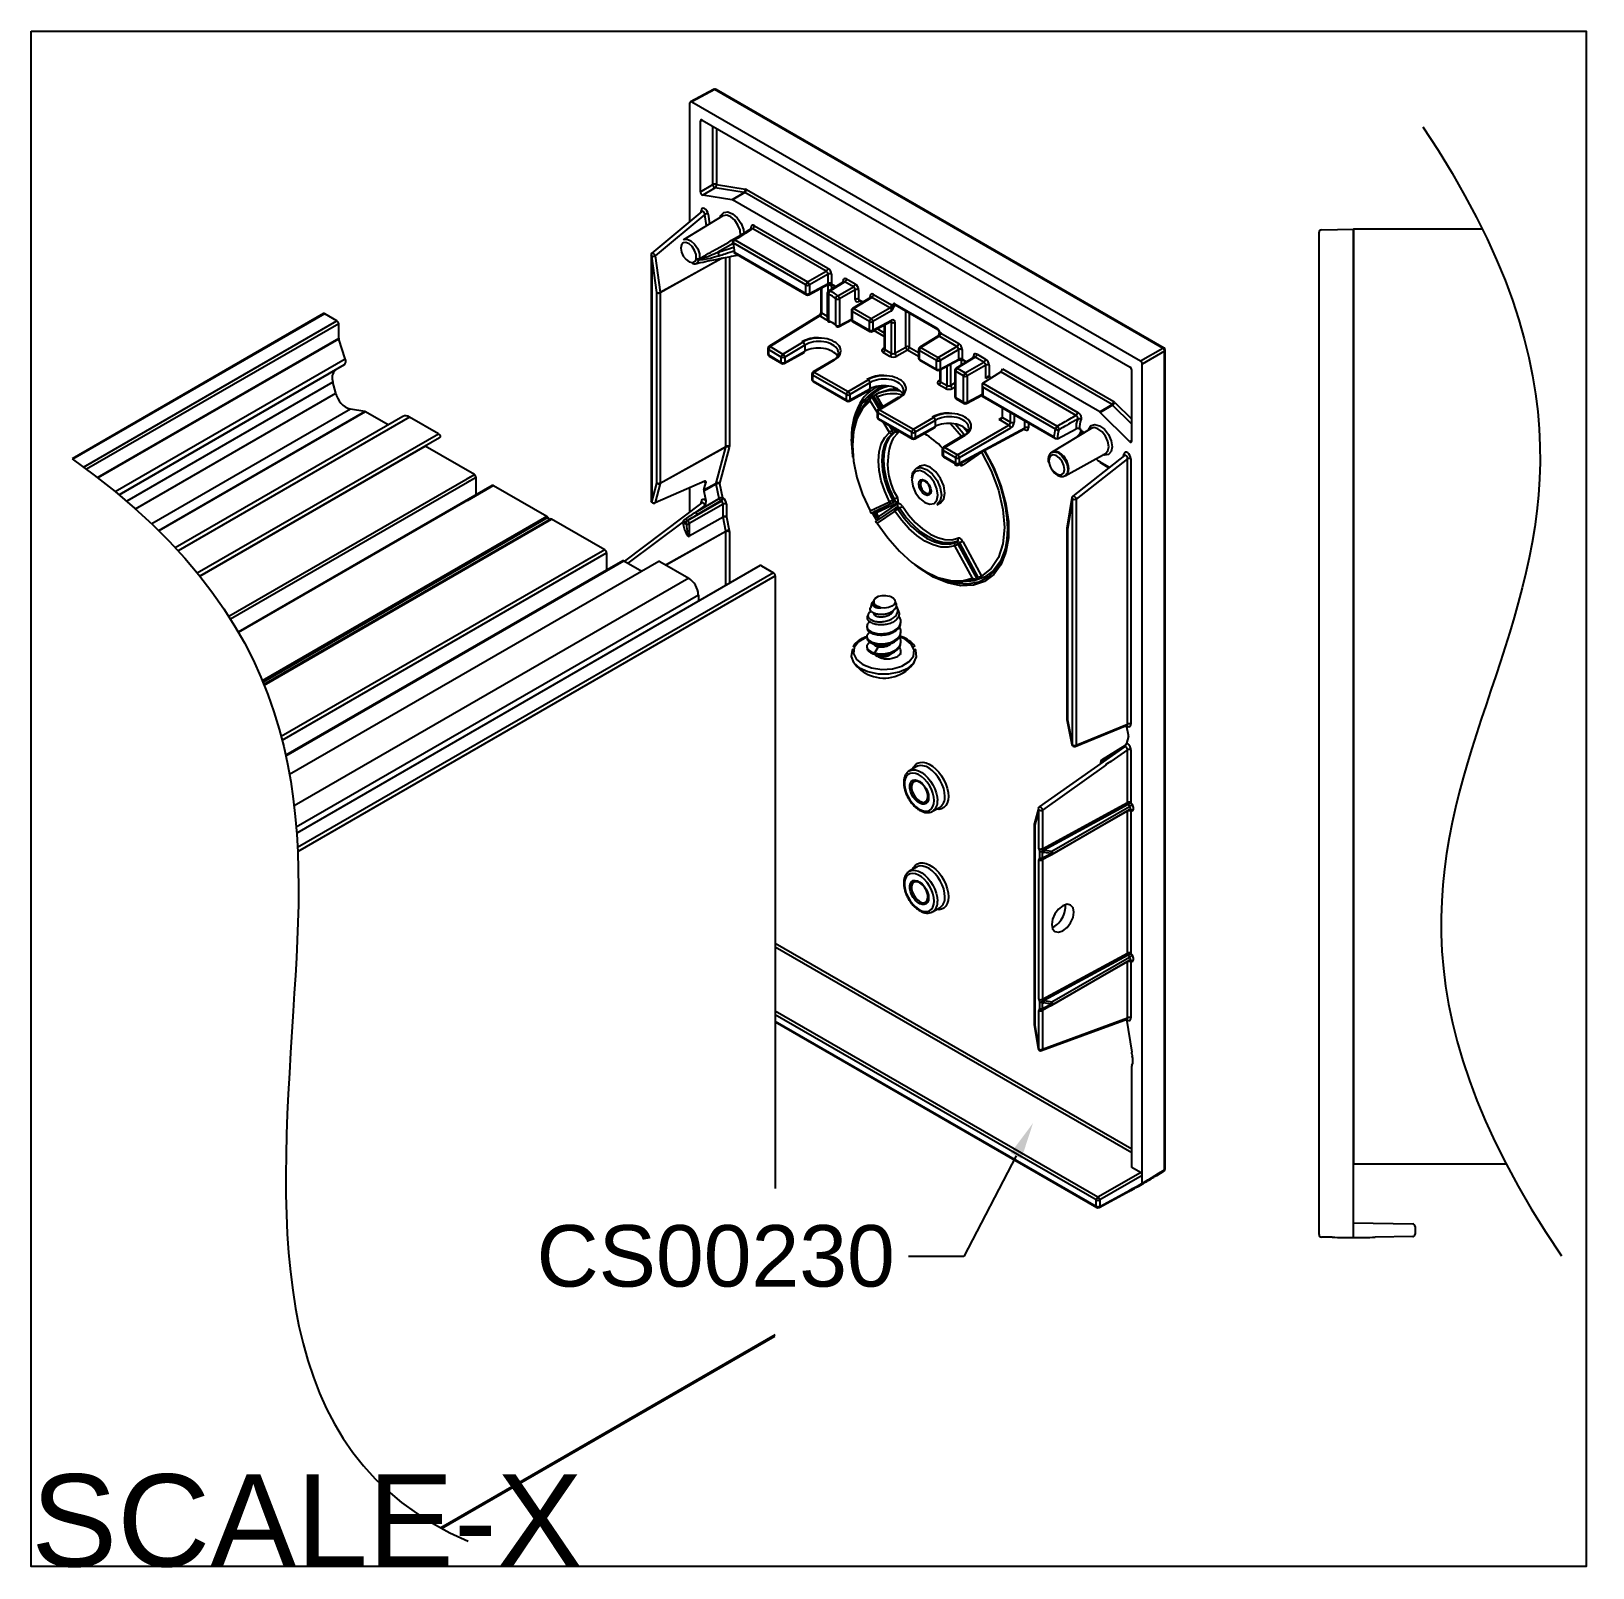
# Model space of a CAD drawing. Extents: x 0 to 6.35, y -6.25 to 0.
import ezdxf
from ezdxf import colors
from ezdxf.entities.mleader import LeaderData, LeaderLine
from ezdxf.math import Vec2, Vec3

# ---------------------------------------------------------------- set-up
doc = ezdxf.new("R2010")
doc.units = 0
doc.header["$LTSCALE"] = 0.5
doc.header["$MEASUREMENT"] = 0
for name, color, linetype in [('Dimension', 10, 'CONTINUOUS'), ('End Cap', 92, 'CONTINUOUS'), ('FAB DWG', 221, 'CONTINUOUS'), ('Hardware', 242, 'CONTINUOUS'), ('Housing', 150, 'CONTINUOUS')]:
    doc.layers.add(name, color=color, linetype=linetype)
doc.layers.add('Text-Unprinted', color=131, linetype='CONTINUOUS', plot=False)
doc.styles.add('LSAD_Standard', font='arial.ttf')
doc.styles.get("Standard").update_dxf_attribs({"font": 'arial.ttf'})

msp = doc.modelspace()

# ---------------------------------------------------------------- texts
at = {"layer": 'Text-Unprinted', "ltscale": 0.5, "transparency": 16777216, "style": 'LSAD_Standard'}
msp.add_attdef('SCALE-X', (0, -6.2422), 'XEffectiveScaleFactor', height=0.375, dxfattribs=at)

# ---------------------------------------------------------------- linework, layer by layer
at = {"layer": 'Dimension', "transparency": 16777216}
msp.add_open_spline([(5.6567, -0.3887), (6.3475, -1.4205), (5.9385, -2.6841), (5.509, -3.9306), (6.2203, -4.9795)], degree=3, dxfattribs=at)
msp.add_open_spline([(0.1659, -1.7384), (1.164, -2.4449), (1.0564, -4.1139), (0.9487, -5.7828), (1.7763, -6.1399)], degree=3, knots=[0.144615, 0.144615, 0.144615, 0.144615, 1, 2, 2, 2, 2], dxfattribs=at)
at = {"layer": 'End Cap', "transparency": 16777216}
for p, q in [((2.7739, -0.2365), (2.6798, -0.2871)), ((2.7788, -0.2371), (2.6847, -0.2877)), ((4.5999, -1.2884), (2.7788, -0.2371)), ((4.6048, -1.288), (2.7837, -0.2367)), ((2.6776, -0.7737), (2.6776, -0.2918)), ((2.6847, -0.2877), (4.509, -1.3408)), ((2.7274, -0.3613), (2.72, -0.3653)), ((2.72, -0.6535), (2.72, -0.3653)), ((2.7271, -0.3612), (4.4666, -1.3653)), ((2.771, -0.6237), (2.771, -0.3865)), ((2.785, -0.3946), (2.785, -0.6238)), ((2.72, -0.6535), (2.771, -0.6237)), ((2.785, -0.6238), (2.9025, -0.6422)), ((2.7805, -0.6368), (2.7295, -0.6667)), ((2.8481, -0.6853), (2.7295, -0.6667)), ((2.898, -0.6553), (2.7805, -0.6368)), ((2.8481, -0.6853), (2.898, -0.6553)), ((2.9004, -0.6562), (2.8505, -0.6862)), ((4.3432, -1.5479), (2.8505, -0.6862)), ((4.3934, -1.518), (2.9004, -0.6562)), ((2.9074, -0.644), (4.4003, -1.5059)), ((2.7263, -0.7332), (2.5229, -0.9025)), ((2.7378, -0.7449), (2.5361, -0.9128)), ((2.8118, -0.7507), (2.6509, -0.8482)), ((2.7237, -0.7353), (2.7237, -0.7301)), ((2.7444, -0.7916), (2.7378, -0.7449)), ((2.7518, -0.7435), (2.7574, -0.7837)), ((2.9276, -0.8025), (2.8548, -0.8482)), ((3.2317, -0.9756), (2.9327, -0.803)), ((2.9396, -0.7908), (3.2386, -0.9635)), ((2.8535, -0.8628), (2.7914, -0.8984)), ((3.1489, -1.0316), (2.8532, -0.8608)), ((2.8601, -0.8486), (3.1559, -1.0194)), ((2.883, -0.8304), (2.883, -0.8297)), ((2.5193, -0.9101), (2.5193, -1.9139)), ((2.5431, -1.063), (2.5222, -0.9142)), ((2.5222, -0.9142), (2.5222, -1.9148)), ((2.5361, -0.9128), (2.557, -1.0616)), ((2.557, -1.0616), (2.8039, -0.9235)), ((2.8082, -0.9226), (2.5571, -1.0631)), ((2.6869, -0.9404), (2.6889, -0.9405)), ((2.6945, -0.9463), (2.6944, -0.9463)), ((2.7029, -0.9255), (2.703, -0.9231)), ((2.717, -0.9244), (2.7169, -0.9256)), ((2.824, -1.6888), (2.824, -0.9195)), ((2.838, -0.9167), (2.838, -1.6889)), ((2.8569, -0.9016), (3.151, -1.0714)), ((2.8597, -0.8998), (3.1489, -1.0668)), ((3.1559, -1.0194), (3.2317, -0.9756)), ((3.2388, -0.9879), (3.163, -1.0316)), ((3.2388, -1.0261), (3.2388, -0.9879)), ((3.2528, -0.988), (3.2528, -1.0262)), ((3.3, -1.0201), (3.3, -1.0152)), ((3.3141, -1.007), (3.3492, -1.0273)), ((2.5431, -1.8369), (2.5431, -1.063)), ((2.5571, -1.0631), (2.5571, -1.8369)), ((3.1489, -1.0668), (3.1489, -1.0316)), ((3.1608, -1.0715), (3.2405, -1.0287)), ((3.163, -1.0669), (3.2388, -1.0261)), ((3.163, -1.0316), (3.163, -1.0669)), ((3.2094, -1.0454), (3.2094, -1.1413)), ((3.2123, -1.0438), (3.2123, -1.1454)), ((3.2386, -1.0344), (3.2344, -1.0319)), ((3.2359, -1.0653), (3.2359, -1.1727)), ((3.2389, -1.0581), (3.2389, -1.0345)), ((3.3021, -1.0187), (3.2406, -1.0568)), ((3.2409, -1.0703), (3.2409, -1.1777)), ((3.3072, -1.0192), (3.2457, -1.0572)), ((3.251, -1.0288), (3.269, -1.0392)), ((3.2528, -1.0265), (3.2718, -1.0375)), ((3.2573, -1.0325), (3.2529, -1.0349)), ((3.2529, -1.0349), (3.2529, -1.0492)), ((3.2787, -1.0762), (3.3423, -1.0395)), ((3.3494, -1.0517), (3.2857, -1.0884)), ((3.3423, -1.0395), (3.3072, -1.0192)), ((3.3494, -1.0903), (3.3494, -1.0517)), ((3.3634, -1.0518), (3.3634, -1.0903)), ((3.4096, -1.0833), (3.4096, -1.0785)), ((3.4237, -1.0703), (3.4967, -1.1125)), ((3.2701, -1.1946), (3.2701, -1.0872)), ((3.2857, -1.0884), (3.2857, -1.1959)), ((3.3337, -1.1358), (3.3337, -1.1711)), ((3.407, -1.1806), (3.3366, -1.1399)), ((3.3366, -1.1399), (3.3366, -1.1752)), ((3.4117, -1.082), (3.3384, -1.1273)), ((3.4168, -1.0825), (3.3436, -1.1277)), ((3.3436, -1.1277), (3.414, -1.1684)), ((3.3634, -1.0903), (3.3814, -1.1007)), ((3.3679, -1.0963), (3.3635, -1.0987)), ((3.3655, -1.0949), (3.3786, -1.1025)), ((3.414, -1.1684), (3.4898, -1.1246)), ((3.4898, -1.1246), (3.4168, -1.0825)), ((3.4969, -1.1369), (3.4211, -1.1806)), ((3.5154, -1.1144), (3.511, -1.1167)), ((3.5111, -1.1085), (3.6826, -1.2075)), ((3.5118, -1.1123), (3.6846, -1.2121)), ((3.5549, -1.2842), (3.5549, -1.1371)), ((3.2005, -1.1573), (2.9988, -1.282)), ((3.2056, -1.1577), (3.0039, -1.2824)), ((3.2319, -1.1729), (3.2056, -1.1577)), ((3.2123, -1.1454), (3.2359, -1.159)), ((3.2835, -1.2005), (3.334, -1.1734)), ((3.2857, -1.1959), (3.3337, -1.1701)), ((3.3366, -1.1752), (3.407, -1.2158)), ((3.3387, -1.1797), (3.4091, -1.2204)), ((3.407, -1.2158), (3.407, -1.1806)), ((3.4189, -1.2205), (3.4946, -1.1798)), ((3.4211, -1.2159), (3.4969, -1.1751)), ((3.4211, -1.1806), (3.4211, -1.2159)), ((3.4675, -1.1944), (3.4675, -1.2902)), ((3.4704, -1.1928), (3.4704, -1.2944)), ((3.497, -1.1835), (3.4925, -1.1809)), ((3.497, -1.3097), (3.497, -1.1835)), ((3.511, -1.1836), (3.511, -1.3095)), ((3.5689, -1.1452), (3.5689, -1.2843)), ((3.0558, -1.3124), (3.1371, -1.2638)), ((3.4675, -1.2419), (3.4249, -1.2173)), ((3.4394, -1.2095), (3.4675, -1.2257)), ((3.685, -1.2397), (3.6117, -1.2851)), ((3.69, -1.2402), (3.6168, -1.2855)), ((3.763, -1.2824), (3.69, -1.2402)), ((3.6914, -1.2253), (3.6913, -1.2259)), ((3.697, -1.228), (3.77, -1.2702)), ((2.994, -1.2905), (2.994, -1.3123)), ((3.0488, -1.3246), (2.997, -1.2946)), ((2.997, -1.2946), (2.997, -1.3164)), ((2.997, -1.3164), (3.0488, -1.3464)), ((2.999, -1.321), (3.0509, -1.3509)), ((3.0039, -1.2824), (3.0558, -1.3124)), ((3.0488, -1.3464), (3.0488, -1.3246)), ((3.0608, -1.351), (3.1421, -1.3057)), ((3.1443, -1.276), (3.063, -1.3246)), ((3.063, -1.3464), (3.1443, -1.3011)), ((3.063, -1.3246), (3.063, -1.3464)), ((3.1443, -1.276), (3.1443, -1.3011)), ((3.4632, -1.2901), (3.4675, -1.2875)), ((3.49, -1.3219), (3.4635, -1.3066)), ((3.4675, -1.2902), (3.4672, -1.2914)), ((3.4704, -1.2944), (3.497, -1.3097)), ((3.511, -1.3095), (3.5549, -1.2842)), ((3.5619, -1.2964), (3.5181, -1.3218)), ((3.6069, -1.3224), (3.5619, -1.2964)), ((3.5689, -1.2843), (3.6069, -1.3062)), ((3.6069, -1.2936), (3.6069, -1.3288)), ((3.6803, -1.3383), (3.6099, -1.2976)), ((3.6099, -1.2976), (3.6099, -1.3329)), ((3.6099, -1.3329), (3.6803, -1.3735)), ((3.6168, -1.2855), (3.6872, -1.3261)), ((3.6872, -1.3261), (3.763, -1.2824)), ((3.7701, -1.2946), (3.6943, -1.3384)), ((3.6943, -1.3736), (3.7701, -1.3329)), ((3.8325, -1.3249), (3.7592, -1.3702)), ((3.8375, -1.3254), (3.7643, -1.3706)), ((3.7701, -1.3329), (3.7701, -1.2946)), ((3.7841, -1.2947), (3.7841, -1.3332)), ((3.8303, -1.3262), (3.8303, -1.3214)), ((3.8726, -1.3456), (3.8375, -1.3254)), ((3.8445, -1.3132), (3.8796, -1.3335)), ((4.509, -1.3408), (4.5999, -1.2884)), ((4.607, -1.3006), (4.5161, -1.3531)), ((4.607, -4.6288), (4.607, -1.3006)), ((4.6098, -4.6248), (4.6098, -1.2966)), ((3.1732, -1.394), (3.1732, -1.4158)), ((3.2594, -1.3368), (3.1781, -1.3854)), ((3.2644, -1.3373), (3.1831, -1.3859)), ((3.1831, -1.3859), (3.3209, -1.4655)), ((3.6119, -1.3375), (3.6823, -1.3781)), ((3.6803, -1.3735), (3.6803, -1.3383)), ((3.6921, -1.3783), (3.7679, -1.3375)), ((3.6938, -1.3774), (3.6938, -1.4209)), ((3.6943, -1.3384), (3.6943, -1.3736)), ((3.6967, -1.3758), (3.6967, -1.425)), ((3.7232, -1.4403), (3.7232, -1.3615)), ((3.7373, -1.354), (3.7373, -1.4401)), ((3.7544, -1.3787), (3.7544, -1.4857)), ((3.7899, -1.4016), (3.7574, -1.3828)), ((3.7574, -1.3828), (3.7574, -1.4897)), ((3.7643, -1.3706), (3.7968, -1.3894)), ((3.7811, -1.3566), (3.7811, -1.3361)), ((3.7841, -1.3332), (3.8022, -1.3436)), ((3.7862, -1.3378), (3.7993, -1.3454)), ((3.7952, -1.343), (3.7952, -1.348)), ((3.7968, -1.3894), (3.8726, -1.3456)), ((3.8797, -1.3579), (3.8039, -1.4016)), ((3.8678, -1.4304), (3.941, -1.3851)), ((3.8797, -1.4125), (3.8797, -1.3579)), ((3.8937, -1.358), (3.8937, -1.4045)), ((4.2471, -1.5618), (3.941, -1.3851)), ((3.9479, -1.3729), (4.2541, -1.5496)), ((4.4736, -1.6659), (4.4736, -1.3776)), ((4.5161, -4.6844), (4.5161, -1.3531)), ((3.314, -1.4776), (3.1761, -1.398)), ((3.1761, -1.398), (3.1761, -1.4198)), ((3.1761, -1.4198), (3.314, -1.4994)), ((3.1782, -1.4244), (3.3161, -1.504)), ((3.3209, -1.4655), (3.4023, -1.4169)), ((3.3259, -1.5041), (3.4073, -1.4588)), ((3.4095, -1.4291), (3.3281, -1.4776)), ((3.3281, -1.4994), (3.4095, -1.4541)), ((3.4095, -1.4291), (3.4095, -1.4541)), ((3.6895, -1.4207), (3.6938, -1.4181)), ((3.7163, -1.4525), (3.6898, -1.4372)), ((3.6938, -1.4208), (3.6935, -1.4221)), ((3.6967, -1.425), (3.7232, -1.4403)), ((3.7373, -1.4401), (3.7544, -1.4302)), ((3.7544, -1.4465), (3.7443, -1.4524)), ((3.7899, -1.5085), (3.7899, -1.4016)), ((3.8039, -1.4016), (3.8039, -1.5086)), ((3.865, -1.4368), (3.865, -1.4836)), ((3.8678, -1.4304), (4.1707, -1.6052)), ((4.1638, -1.6174), (3.868, -1.4466)), ((3.868, -1.4466), (3.868, -1.4819)), ((3.8941, -1.4047), (3.8797, -1.4125)), ((3.902, -1.4093), (3.8938, -1.4046)), ((3.314, -1.4994), (3.314, -1.4776)), ((3.3281, -1.4776), (3.3281, -1.4994)), ((3.4384, -1.5488), (3.4103, -1.5029)), ((3.4167, -1.487), (3.424, -1.4826)), ((3.4167, -1.487), (3.4469, -1.5363)), ((3.4542, -1.5319), (3.424, -1.4826)), ((3.4343, -1.482), (3.4597, -1.5286)), ((3.4357, -1.476), (3.4429, -1.4717)), ((3.4357, -1.4753), (3.4361, -1.4758)), ((3.4388, -1.4864), (3.4613, -1.5277)), ((3.5245, -1.4899), (3.4432, -1.5384)), ((3.5295, -1.4904), (3.4482, -1.5389)), ((3.7574, -1.4897), (3.7899, -1.5085)), ((3.7594, -1.4943), (3.7919, -1.5131)), ((3.8017, -1.5132), (3.865, -1.4792)), ((3.8039, -1.5086), (3.865, -1.4757)), ((3.865, -1.4836), (4.1641, -1.6562)), ((3.868, -1.4819), (4.1572, -1.6489)), ((4.3432, -1.5479), (4.3934, -1.518)), ((4.3958, -1.5199), (4.3456, -1.5498)), ((4.4736, -1.5976), (4.3958, -1.5199)), ((4.4052, -1.5097), (4.4736, -1.578)), ((3.4384, -1.547), (3.4384, -1.5688)), ((3.5792, -1.6307), (3.4413, -1.5511)), ((3.4413, -1.5511), (3.4413, -1.5729)), ((3.4413, -1.5729), (3.5792, -1.6525)), ((3.4434, -1.5775), (3.5812, -1.6571)), ((3.4482, -1.5389), (3.5861, -1.6185)), ((3.5861, -1.6185), (3.6674, -1.57)), ((3.6746, -1.5821), (3.5933, -1.6307)), ((3.6746, -1.5821), (3.6746, -1.6072)), ((3.934, -1.5782), (3.9479, -1.5696)), ((3.9742, -1.6014), (3.934, -1.5782)), ((3.9479, -1.5699), (3.9479, -1.5314)), ((3.9479, -1.57), (3.9813, -1.5893)), ((3.9813, -1.5893), (3.9813, -1.5507)), ((3.9954, -1.5588), (3.9954, -1.5894)), ((4.0392, -1.6125), (4.0392, -1.5841)), ((4.4642, -1.6681), (4.3456, -1.5498)), ((3.4887, -1.6311), (3.4627, -1.5887)), ((3.4877, -1.6031), (3.5004, -1.6239)), ((3.5085, -1.6314), (3.501, -1.6355)), ((3.5079, -1.6197), (3.5032, -1.6121)), ((3.506, -1.6136), (3.5089, -1.6191)), ((3.5089, -1.6191), (3.5079, -1.6197)), ((3.509, -1.6154), (3.5107, -1.6184)), ((3.5222, -1.6233), (3.5214, -1.6236)), ((3.5792, -1.6525), (3.5792, -1.6307)), ((3.5911, -1.6572), (3.6724, -1.6119)), ((3.5933, -1.6525), (3.6746, -1.6072)), ((3.5933, -1.6307), (3.5933, -1.6525)), ((3.7897, -1.6429), (3.7084, -1.6915)), ((3.7947, -1.6434), (3.7134, -1.692)), ((3.7568, -1.5973), (3.7954, -1.6422)), ((3.7653, -1.722), (3.9742, -1.6014)), ((3.7701, -1.7607), (4.0371, -1.6171)), ((3.7723, -1.756), (4.0392, -1.6125)), ((3.9812, -1.6136), (3.7723, -1.7342)), ((3.7901, -1.6099), (3.8105, -1.6347)), ((4.0391, -1.6207), (4.0349, -1.6183)), ((4.0532, -1.5922), (4.0532, -1.6126)), ((4.3085, -1.6147), (4.1476, -1.7122)), ((4.1711, -1.657), (4.247, -1.6163)), ((4.2681, -1.6206), (4.261, -1.6165)), ((4.2655, -1.6392), (4.2615, -1.6432)), ((4.2653, -1.619), (4.2654, -1.6222)), ((4.267, -1.6399), (4.2655, -1.6392)), ((4.2683, -1.6255), (4.2718, -1.6267)), ((4.2718, -1.6267), (4.2813, -1.6312)), ((2.8238, -1.6908), (2.5569, -1.8389)), ((2.5571, -1.8369), (2.824, -1.6888)), ((2.7846, -1.8369), (2.8238, -1.6908)), ((2.8375, -1.6929), (2.7984, -1.8389)), ((3.7035, -1.7001), (3.7035, -1.7219)), ((3.7583, -1.7341), (3.7064, -1.7042)), ((3.7064, -1.7042), (3.7064, -1.726)), ((3.7134, -1.692), (3.7653, -1.722)), ((3.8631, -1.7118), (3.7863, -1.7643)), ((3.8626, -1.711), (3.8631, -1.7118)), ((4.4642, -1.6681), (4.4736, -1.6621)), ((3.6106, -1.7691), (3.5965, -1.7777)), ((3.7064, -1.726), (3.7583, -1.7559)), ((3.7085, -1.7306), (3.7604, -1.7605)), ((3.7546, -1.7593), (3.7563, -1.7582)), ((3.7583, -1.7559), (3.7583, -1.7341)), ((3.7665, -1.764), (3.7738, -1.76)), ((3.7668, -1.7638), (3.7665, -1.764)), ((3.7759, -1.7575), (3.7668, -1.7638)), ((3.7668, -1.7638), (3.7741, -1.7598)), ((3.7723, -1.7342), (3.7723, -1.756)), ((3.7741, -1.7598), (3.7828, -1.7539)), ((4.1371, -1.751), (4.1373, -1.7535)), ((4.2024, -1.8072), (4.3673, -1.7166)), ((4.4443, -1.7251), (4.234, -1.8899)), ((4.456, -1.7382), (4.2471, -1.902)), ((4.3452, -1.7506), (4.3835, -1.7727)), ((4.3473, -1.7552), (4.381, -1.7747)), ((4.4405, -1.7281), (4.4419, -1.7192)), ((4.456, -2.8175), (4.456, -1.7382)), ((4.47, -1.7383), (4.47, -2.8176)), ((2.5222, -1.9148), (2.5431, -1.8369)), ((2.536, -1.9168), (2.7377, -1.8277)), ((2.5569, -1.8389), (2.536, -1.9168)), ((2.7337, -1.8653), (2.7416, -1.8356)), ((2.7337, -1.8653), (2.7846, -1.8369)), ((2.7984, -1.8389), (2.8104, -1.8975)), ((4.1513, -1.7847), (4.1532, -1.7868)), ((2.6776, -1.9536), (2.6776, -1.8542)), ((2.7017, -1.9549), (2.7966, -1.8997)), ((2.7846, -1.8411), (2.7337, -1.8695)), ((2.7337, -1.8695), (2.7416, -1.9083)), ((2.7966, -1.8997), (2.7846, -1.8411)), ((2.8104, -1.8975), (2.8119, -1.8984)), ((3.501, -1.9067), (3.5085, -1.9026)), ((4.2303, -1.8961), (4.2094, -2.0208)), ((4.2331, -1.9019), (4.2122, -2.0265)), ((4.2331, -2.9024), (4.2331, -1.9019)), ((4.2471, -1.902), (4.2471, -2.9025)), ((2.7261, -1.9171), (2.411, -2.1545)), ((2.6676, -1.9899), (2.805, -1.9106)), ((2.8121, -1.9229), (2.6747, -2.0022)), ((2.7377, -1.9278), (2.7017, -1.9549)), ((2.8034, -1.9097), (2.7085, -1.9649)), ((2.7237, -1.9189), (2.7237, -1.9138)), ((2.805, -1.9106), (2.8034, -1.9097)), ((2.8121, -1.9742), (2.8121, -1.9229)), ((2.8261, -1.9229), (2.8261, -1.9742)), ((3.4103, -1.9506), (3.4887, -1.9129)), ((3.4164, -1.958), (3.5001, -1.9178)), ((3.4376, -1.9894), (3.4188, -1.9569)), ((3.5121, -1.9386), (3.4354, -1.9909)), ((3.5196, -1.9183), (3.4357, -1.9586)), ((3.5107, -1.9509), (3.4388, -2)), ((3.4446, -1.9739), (3.5214, -1.9214)), ((3.5079, -1.9135), (3.5004, -1.9176)), ((3.5082, -1.9133), (3.5079, -1.9135)), ((3.5124, -1.9384), (3.5197, -1.9339)), ((3.52, -1.9337), (3.5197, -1.9339)), ((3.5295, -1.9389), (3.5222, -1.9433)), ((3.6816, -1.9251), (3.6961, -1.9172)), ((2.6497, -1.9941), (2.4256, -2.163)), ((2.6497, -1.9941), (2.6508, -1.9922)), ((2.6624, -1.9956), (2.6621, -1.997)), ((2.6656, -1.9888), (2.6676, -1.9899)), ((2.6747, -2.0511), (2.8121, -1.9742)), ((2.6747, -2.0022), (2.6747, -2.0511)), ((2.8123, -1.9764), (2.6749, -2.0534)), ((2.8238, -2.0324), (2.8123, -1.9764)), ((2.8261, -1.9742), (2.8375, -2.0302)), ((4.2093, -2.0225), (4.2093, -2.7963)), ((4.2122, -2.0265), (4.2122, -2.8004)), ((2.5786, -2.1697), (2.8238, -2.0324)), ((2.824, -2.0346), (2.5807, -2.1709)), ((2.824, -2.253), (2.824, -2.0346)), ((2.838, -2.0347), (2.838, -2.245)), ((3.8265, -2.2238), (3.7546, -2.0918)), ((3.757, -2.0789), (3.7643, -2.0745)), ((3.7668, -2.0852), (3.8435, -2.2261)), ((3.851, -2.222), (3.7741, -2.0808)), ((3.7863, -2.0743), (3.8631, -2.2155)), ((3.8435, -2.2261), (3.851, -2.222)), ((4.2095, -2.7983), (4.2303, -2.9004)), ((4.2122, -2.8004), (4.2331, -2.9024)), ((4.2439, -2.9076), (4.4542, -2.822)), ((4.2471, -2.9025), (4.456, -2.8175)), ((4.46, -2.8619), (4.4521, -2.823)), ((4.4441, -2.909), (4.0977, -3.1542)), ((4.4474, -2.9047), (4.351, -2.9643)), ((4.429, -2.9196), (4.3561, -2.9647)), ((4.4446, -2.9084), (4.444, -2.909)), ((4.46, -2.8661), (4.4521, -2.8958)), ((4.3695, -2.9831), (4.1104, -3.1665)), ((4.3463, -2.9728), (4.3463, -2.9782)), ((4.348, -2.9761), (4.3485, -2.9767)), ((4.3501, -2.9715), (4.351, -2.9704)), ((4.3561, -2.9647), (4.3581, -2.9659)), ((4.3692, -2.9804), (4.3695, -2.9806)), ((4.3886, -2.9696), (4.3695, -2.9806)), ((4.3695, -2.9806), (4.3695, -2.9831)), ((4.456, -2.9219), (4.3886, -2.9696)), ((4.398, -2.9402), (4.4126, -2.9313)), ((4.456, -3.1363), (4.456, -2.9219)), ((4.47, -2.9219), (4.47, -3.1364)), ((4.0938, -3.1598), (4.0776, -3.2202)), ((4.0964, -3.1665), (4.0802, -3.2269)), ((4.0964, -3.3237), (4.0964, -3.1665)), ((4.1104, -3.3238), (4.456, -3.1363)), ((4.1104, -3.1665), (4.1104, -3.3238)), ((4.456, -3.1715), (4.1104, -3.3694)), ((4.4586, -3.1445), (4.1181, -3.3291)), ((4.1483, -3.3342), (4.4638, -3.1521)), ((4.149, -3.3469), (4.4645, -3.1648)), ((4.456, -3.7488), (4.456, -3.1715)), ((4.4638, -3.1521), (4.4586, -3.1445)), ((4.4646, -3.1648), (4.4652, -3.1645)), ((4.47, -3.1364), (4.4752, -3.144)), ((4.4752, -3.1699), (4.47, -3.1715)), ((4.47, -3.1715), (4.47, -3.7488)), ((4.0773, -3.2228), (4.0773, -4.0379)), ((4.0802, -3.2269), (4.0802, -4.0419)), ((4.0992, -3.3611), (4.0992, -3.3352)), ((4.1089, -3.3367), (4.1089, -3.3626)), ((4.1466, -3.3438), (4.1164, -3.3387)), ((4.1164, -3.3583), (4.1466, -3.3438)), ((4.1181, -3.3291), (4.1483, -3.3342)), ((4.1181, -3.3616), (4.1182, -3.3617)), ((4.1182, -3.3617), (4.1483, -3.3473)), ((4.0964, -3.9361), (4.0964, -3.3693)), ((4.1104, -3.3694), (4.1104, -3.9362)), ((4.1104, -3.9362), (4.456, -3.7488)), ((4.456, -3.7839), (4.1104, -3.9818)), ((4.4586, -3.7569), (4.1181, -3.9415)), ((4.1483, -3.9467), (4.4638, -3.7645)), ((4.149, -3.9593), (4.4645, -3.7772)), ((4.456, -4.0118), (4.456, -3.7839)), ((4.4638, -3.7645), (4.4586, -3.7569)), ((4.4646, -3.7772), (4.4652, -3.7769)), ((4.47, -3.7488), (4.4752, -3.7564)), ((4.4752, -3.7823), (4.47, -3.7839)), ((4.47, -3.7839), (4.47, -4.0118)), ((4.0964, -4.1392), (4.0964, -3.9817)), ((4.0992, -3.9735), (4.0992, -3.9476)), ((4.1089, -3.9491), (4.1089, -3.975)), ((4.1104, -3.9818), (4.1104, -4.1393)), ((4.1466, -3.9562), (4.1164, -3.9511)), ((4.1164, -3.9707), (4.1466, -3.9562)), ((4.1181, -3.9415), (4.1483, -3.9467)), ((4.1181, -3.9741), (4.1182, -3.9741)), ((4.1182, -3.9741), (4.1483, -3.9597)), ((4.0774, -4.0395), (4.0936, -4.1368)), ((4.0802, -4.0419), (4.0964, -4.1392)), ((4.1069, -4.1445), (4.4542, -4.0164)), ((4.1104, -4.1393), (4.456, -4.0118)), ((4.4515, -4.0174), (4.4736, -4.1505)), ((4.4736, -4.1579), (4.4736, -4.1505)), ((4.4736, -4.1579), (4.4757, -4.1655)), ((4.4736, -4.6196), (4.4736, -4.2079))]:
    msp.add_line(p, q, dxfattribs=at)
at = {"layer": 'End Cap', "linetype": 'Continuous', "lineweight": 25, "transparency": 16777216}
for p, q in [((5.2348, -4.893), (5.2348, -0.8176)), ((5.2446, -0.8076), (5.3754, -0.8053)), ((5.3754, -4.9045), (5.3754, -0.8053)), ((3.5676, -3.0082), (3.5692, -3.0072)), ((3.5993, -2.9899), (3.5692, -3.0072)), ((3.6015, -2.9887), (3.5993, -2.9899)), ((3.6642, -3.1718), (3.6943, -3.1544)), ((3.6931, -3.1551), (3.6943, -3.1544)), ((3.5676, -3.4165), (3.5692, -3.4155)), ((3.5993, -3.3982), (3.5692, -3.4155)), ((3.6015, -3.397), (3.5993, -3.3982)), ((3.6642, -3.5801), (3.6943, -3.5627)), ((3.6931, -3.5634), (3.6943, -3.5627)), ((3.0246, -3.7083), (4.4736, -4.5447)), ((4.4736, -4.5608), (3.0246, -3.7245)), ((3.0246, -3.9828), (4.3362, -4.7398)), ((4.3293, -4.752), (3.0246, -3.9989)), ((3.0246, -4.0248), (4.3293, -4.7778)), ((3.0246, -4.0282), (4.3313, -4.7824)), ((4.509, -4.6401), (4.4736, -4.6196)), ((4.5748, -4.652), (4.605, -4.6333)), ((4.5767, -4.6475), (4.607, -4.6288)), ((4.3362, -4.7398), (4.509, -4.6401)), ((4.5161, -4.6523), (4.3433, -4.752)), ((4.3293, -4.7778), (4.3293, -4.752)), ((4.3411, -4.7825), (4.4511, -4.7234)), ((4.3433, -4.7779), (4.4533, -4.7187)), ((4.3433, -4.752), (4.3433, -4.7779)), ((5.3754, -4.8453), (5.6156, -4.8495)), ((5.6254, -4.8595), (5.6254, -4.8911)), ((5.2881, -4.9038), (5.2446, -4.903)), ((5.6156, -4.9011), (5.4626, -4.9038))]:
    msp.add_line(p, q, dxfattribs=at)
at = {"layer": 'End Cap', "transparency": 16777216, "flags": 128}
for points in [[(2.8011, -0.7572), (2.8038, -0.7493), (2.815, -0.7373), (2.8316, -0.735), (2.8508, -0.7427), (2.8697, -0.7591), (2.8852, -0.7817), (2.8948, -0.8068), (2.8971, -0.8225)], [(2.883, -0.8297), (2.8811, -0.8095), (2.8729, -0.788), (2.8597, -0.7687), (2.8435, -0.7546), (2.8271, -0.7481), (2.8129, -0.7501), (2.8118, -0.7507)], [(2.703, -0.9231), (2.7023, -0.9077), (2.6965, -0.891), (2.6865, -0.8756), (2.674, -0.8643), (2.6611, -0.8589), (2.65, -0.8603), (2.6426, -0.8683), (2.64, -0.8815), (2.6428, -0.8978), (2.6504, -0.9143), (2.6616, -0.9283), (2.6745, -0.9376), (2.6869, -0.9404)], [(2.6509, -0.8482), (2.6521, -0.8475), (2.6657, -0.8458), (2.6815, -0.8525), (2.6967, -0.8663), (2.709, -0.8851), (2.7161, -0.9056), (2.717, -0.9244)], [(2.883, -0.8297), (2.8845, -0.829), (2.886, -0.8286)], [(2.5229, -0.9025), (2.5231, -0.9023), (2.5249, -0.9019), (2.5273, -0.9026), (2.53, -0.9043), (2.5326, -0.9069), (2.5347, -0.9098), (2.5361, -0.9128)], [(3.2408, -1.0285), (3.2412, -1.0284), (3.2417, -1.0284), (3.2423, -1.0286), (3.2429, -1.0289), (3.2436, -1.0294), (3.2443, -1.03), (3.245, -1.0307), (3.2458, -1.0315)], [(3.2507, -1.0287), (3.2503, -1.0285), (3.2498, -1.0285), (3.2492, -1.0287), (3.2486, -1.029), (3.248, -1.0294), (3.2473, -1.03), (3.2465, -1.0307), (3.2458, -1.0315)], [(3.4446, -1.4702), (3.4898, -1.4549), (3.5172, -1.4526)], [(3.4103, -1.5029), (3.3793, -1.5344), (3.3564, -1.5761), (3.3424, -1.6268), (3.3377, -1.6848), (3.3424, -1.7483), (3.3564, -1.8151), (3.3793, -1.8833), (3.4103, -1.9506)], [(3.4887, -1.9129), (3.4696, -1.8706), (3.4555, -1.8278), (3.4469, -1.7859), (3.4439, -1.7462), (3.4469, -1.7097), (3.4555, -1.6778), (3.4696, -1.6513), (3.4887, -1.6311)], [(3.501, -1.6355), (3.4826, -1.655), (3.4691, -1.6804), (3.4608, -1.7112), (3.458, -1.7462), (3.4608, -1.7845), (3.4691, -1.8249), (3.4826, -1.866), (3.501, -1.9067)], [(3.5085, -1.9026), (3.4901, -1.8619), (3.4765, -1.8207), (3.4682, -1.7804), (3.4654, -1.7421), (3.4682, -1.707), (3.4765, -1.6763), (3.4901, -1.6508), (3.5085, -1.6314)], [(3.5004, -1.6239), (3.5043, -1.6217), (3.5079, -1.6197)], [(3.5209, -1.6358), (3.5032, -1.6544), (3.5031, -1.6546)], [(3.782, -1.6476), (3.7361, -1.5959), (3.735, -1.5947)], [(4.2978, -1.6212), (4.2989, -1.6174), (4.3085, -1.6034), (4.324, -1.5986), (4.3429, -1.604), (4.3621, -1.6185), (4.3787, -1.64), (4.3898, -1.6649), (4.3939, -1.6892), (4.3901, -1.7091), (4.3791, -1.7214), (4.3627, -1.724), (4.3564, -1.7226)], [(4.3673, -1.7166), (4.3766, -1.7062), (4.3798, -1.6892), (4.3764, -1.6684), (4.3668, -1.6471), (4.3527, -1.6288), (4.3362, -1.6163), (4.3201, -1.6118), (4.3085, -1.6147)], [(3.3404, -1.7322), (3.3396, -1.7273), (3.3345, -1.6585)], [(3.8749, -1.7043), (3.9122, -1.7752), (3.9416, -1.8489), (3.9617, -1.9225), (3.9719, -1.9934), (3.9719, -2.0595), (3.9617, -2.1187), (3.9416, -2.169), (3.9122, -2.2088), (3.8746, -2.2368), (3.8298, -2.2522), (3.7794, -2.2544), (3.7249, -2.2434), (3.6682, -2.2195), (3.611, -2.1835), (3.5929, -2.1697)], [(3.8631, -1.7118), (3.9026, -1.788), (3.9319, -1.8665), (3.95, -1.944), (3.9561, -2.0174), (3.95, -2.0837), (3.9319, -2.1403), (3.9026, -2.1848), (3.8631, -2.2155)], [(4.1477, -1.7122), (4.1573, -1.7095), (4.1726, -1.7133), (4.1883, -1.7248), (4.2019, -1.7422), (4.211, -1.7625), (4.2141, -1.7822), (4.2107, -1.7982), (4.2024, -1.8072)], [(3.5794, -1.8163), (3.584, -1.7924), (3.597, -1.7773), (3.6165, -1.7736), (3.6396, -1.7816), (3.6626, -1.8002), (3.6822, -1.8265), (3.6952, -1.8566), (3.6998, -1.8858), (3.6952, -1.9098), (3.6822, -1.9248), (3.6816, -1.9251)], [(3.6961, -1.9172), (3.6966, -1.9169), (3.7097, -1.9018), (3.7143, -1.8778), (3.7097, -1.8484), (3.6966, -1.8182), (3.677, -1.7917), (3.6539, -1.773), (3.6307, -1.765), (3.6111, -1.7688), (3.6106, -1.7691)], [(4.1532, -1.7868), (4.1656, -1.7984), (4.1785, -1.804), (4.1897, -1.8029), (4.1973, -1.7952), (4.2001, -1.7821), (4.1975, -1.7659), (4.1901, -1.7494), (4.179, -1.7351), (4.1661, -1.7257), (4.1537, -1.7226), (4.1436, -1.7264), (4.1378, -1.7364), (4.1371, -1.751)], [(2.7359, -1.8302), (2.7364, -1.8301), (2.7374, -1.8287), (2.7377, -1.8277), (2.7377, -1.8277), (2.7377, -1.8277)], [(3.6858, -1.8858), (3.6817, -1.86), (3.6702, -1.8334), (3.653, -1.8101), (3.6326, -1.7937), (3.6123, -1.7867), (3.5951, -1.79), (3.5835, -1.8033), (3.5795, -1.8244), (3.5835, -1.8502), (3.5951, -1.8768), (3.6123, -1.9), (3.6326, -1.9165), (3.653, -1.9235), (3.6702, -1.9202), (3.6817, -1.9069), (3.6858, -1.8858)], [(3.6576, -1.8695), (3.6557, -1.8794), (3.6503, -1.8856), (3.6422, -1.8872), (3.6326, -1.8839), (3.6231, -1.8762), (3.615, -1.8653), (3.6096, -1.8528), (3.6077, -1.8407), (3.6096, -1.8308), (3.615, -1.8245), (3.6231, -1.823), (3.6326, -1.8263), (3.6422, -1.834), (3.6503, -1.8449), (3.6557, -1.8574), (3.6576, -1.8695)], [(3.6358, -1.8315), (3.6346, -1.8308), (3.6269, -1.8281), (3.6204, -1.8294), (3.6161, -1.8344), (3.6146, -1.8424), (3.6161, -1.8521), (3.6204, -1.8621), (3.6269, -1.8709), (3.6346, -1.8771), (3.6423, -1.8798), (3.6488, -1.8785), (3.6531, -1.8735), (3.6547, -1.8655), (3.6547, -1.8655)], [(4.1526, -1.7891), (4.1525, -1.789), (4.1524, -1.7885), (4.1527, -1.7877), (4.1532, -1.7868)], [(4.234, -1.8899), (4.2348, -1.8895), (4.2369, -1.8897), (4.2394, -1.891), (4.242, -1.8932), (4.2443, -1.896), (4.2461, -1.8991), (4.2471, -1.902)], [(3.4247, -1.9541), (3.4387, -1.9786), (3.443, -1.9858)], [(3.501, -1.9067), (3.5018, -1.9084), (3.5023, -1.9102), (3.5026, -1.9119), (3.5026, -1.9135), (3.5024, -1.9149), (3.502, -1.9161), (3.5013, -1.917), (3.5004, -1.9176)], [(3.7546, -2.0918), (3.7276, -2.0982), (3.6976, -2.0972), (3.6656, -2.0887), (3.6326, -2.073), (3.5996, -2.0506), (3.5677, -2.0222), (3.5377, -1.9886), (3.5107, -1.9509)], [(3.5124, -1.9384), (3.5134, -1.9379), (3.5145, -1.9378), (3.5158, -1.938), (3.5171, -1.9385), (3.5185, -1.9394), (3.5198, -1.9405), (3.521, -1.9418), (3.5222, -1.9433)], [(3.5222, -1.9433), (3.5482, -1.9796), (3.5771, -2.0119), (3.6078, -2.0393), (3.6396, -2.0608), (3.6713, -2.0759), (3.7021, -2.0841), (3.731, -2.0851), (3.757, -2.0789)], [(3.7643, -2.0745), (3.7383, -2.0807), (3.7094, -2.0797), (3.6787, -2.0715), (3.6469, -2.0564), (3.6151, -2.0349), (3.5844, -2.0075), (3.5555, -1.9752), (3.5295, -1.9389)], [(3.541, -1.9313), (3.566, -1.9662), (3.5937, -1.9972), (3.6233, -2.0235), (3.6539, -2.0443), (3.6844, -2.0588), (3.714, -2.0666), (3.7417, -2.0676), (3.7667, -2.0616)], [(3.4388, -2), (3.4816, -2.0604), (3.5292, -2.1143), (3.5801, -2.1599), (3.6326, -2.1957), (3.6852, -2.2206), (3.7361, -2.2338), (3.7837, -2.2349), (3.8265, -2.2238)], [(3.7157, -2.2326), (3.7531, -2.243), (3.8049, -2.2473), (3.8519, -2.2386), (3.8927, -2.2172), (3.9258, -2.1836), (3.9502, -2.1391), (3.9652, -2.085), (3.9703, -2.0231)], [(3.9703, -2.0174), (3.969, -2.0487), (3.9591, -2.106), (3.9396, -2.1547), (3.9112, -2.1932), (3.8747, -2.2204), (3.8313, -2.2353), (3.8072, -2.238)], [(3.7741, -2.0808), (3.7706, -2.083), (3.7668, -2.0852)], [(4.398, -2.9402), (4.3991, -2.9408), (4.3991, -2.9408)], [(4.0977, -3.1542), (4.0988, -3.1538), (4.101, -3.1541), (4.1034, -3.1554), (4.1059, -3.1577), (4.108, -3.1605), (4.1096, -3.1636), (4.1104, -3.1665)], [(4.4638, -3.1521), (4.465, -3.1541), (4.4659, -3.1561), (4.4664, -3.1582), (4.4666, -3.1602), (4.4664, -3.1619), (4.4659, -3.1634), (4.465, -3.1644), (4.4645, -3.1648)], [(4.4752, -3.1699), (4.4775, -3.1687), (4.4793, -3.1666), (4.4804, -3.1637), (4.4807, -3.1602), (4.4804, -3.1563), (4.4793, -3.1521), (4.4775, -3.148), (4.4752, -3.144)], [(4.1483, -3.3342), (4.1495, -3.3362), (4.1503, -3.3383), (4.1509, -3.3404), (4.1511, -3.3423), (4.1509, -3.3441), (4.1503, -3.3455), (4.1495, -3.3466), (4.149, -3.3469)], [(4.2381, -3.5816), (4.2347, -3.564), (4.2249, -3.5528), (4.2103, -3.5499), (4.1931, -3.5556), (4.1759, -3.5691), (4.1613, -3.5883), (4.1516, -3.6103), (4.1482, -3.6317), (4.1516, -3.6493), (4.1613, -3.6605), (4.1759, -3.6634), (4.1931, -3.6577), (4.2103, -3.6442), (4.2249, -3.625), (4.2347, -3.603), (4.2381, -3.5816)], [(4.4638, -3.7645), (4.465, -3.7665), (4.4659, -3.7685), (4.4664, -3.7706), (4.4666, -3.7726), (4.4664, -3.7743), (4.4659, -3.7758), (4.465, -3.7768), (4.4645, -3.7772)], [(4.4752, -3.7823), (4.4775, -3.7811), (4.4793, -3.779), (4.4804, -3.7761), (4.4807, -3.7726), (4.4804, -3.7687), (4.4793, -3.7645), (4.4775, -3.7604), (4.4752, -3.7564)], [(4.1483, -3.9467), (4.1495, -3.9486), (4.1503, -3.9507), (4.1509, -3.9528), (4.1511, -3.9547), (4.1509, -3.9565), (4.1503, -3.9579), (4.1495, -3.959), (4.149, -3.9593)]]:
    msp.add_lwpolyline(points, dxfattribs=at)
at = {"layer": 'End Cap', "linetype": 'Continuous', "lineweight": 25, "transparency": 16777216, "flags": 128}
for points in [[(3.584, -2.9987), (3.587, -2.9923), (3.5938, -2.983), (3.6025, -2.9765), (3.613, -2.9729), (3.6247, -2.9724), (3.6373, -2.9749), (3.6505, -2.9805), (3.6638, -2.9888), (3.6768, -2.9998), (3.689, -3.0129), (3.7001, -3.0277), (3.7098, -3.0439), (3.7176, -3.0609), (3.7234, -3.0781), (3.7269, -3.0949), (3.7281, -3.1109)], [(3.6698, -3.1283), (3.6685, -3.1136), (3.6649, -3.0981), (3.659, -3.0824), (3.6511, -3.0672), (3.6415, -3.053), (3.6305, -3.0405), (3.6188, -3.0302), (3.6066, -3.0225), (3.5946, -3.0177), (3.5832, -3.016), (3.5729, -3.0174), (3.5641, -3.022), (3.5571, -3.0296), (3.5523, -3.0397), (3.5499, -3.052), (3.5499, -3.0661), (3.5523, -3.0813), (3.5571, -3.0969), (3.5641, -3.1125), (3.5729, -3.1272), (3.5832, -3.1406), (3.5946, -3.1521), (3.6066, -3.1611), (3.6188, -3.1674), (3.6305, -3.1707), (3.6415, -3.1708), (3.6511, -3.1678), (3.659, -3.1617), (3.6649, -3.1528), (3.6685, -3.1415), (3.6698, -3.1283)], [(3.5692, -3.0072), (3.5727, -3.0055), (3.5831, -3.0029), (3.5948, -3.0035), (3.6072, -3.0072), (3.6199, -3.0138), (3.6326, -3.0232), (3.6446, -3.035), (3.6557, -3.0488), (3.6653, -3.064), (3.6732, -3.0802), (3.6791, -3.0967), (3.6827, -3.1129), (3.6839, -3.1283)], [(3.6479, -3.1157), (3.6467, -3.126), (3.6432, -3.1342), (3.6376, -3.1399), (3.6302, -3.1427), (3.6215, -3.1425), (3.6121, -3.1391), (3.6025, -3.1329), (3.5934, -3.1242), (3.5853, -3.1136), (3.5787, -3.1017), (3.5741, -3.0893), (3.5717, -3.0772), (3.5717, -3.0661), (3.5741, -3.0568), (3.5787, -3.0497), (3.5853, -3.0454), (3.5934, -3.0442), (3.6025, -3.046), (3.6121, -3.0508), (3.6215, -3.0584), (3.6302, -3.0681), (3.6376, -3.0794), (3.6432, -3.0916), (3.6467, -3.104), (3.6479, -3.1157)], [(3.714, -3.1109), (3.7127, -3.0955), (3.7091, -3.0793), (3.7033, -3.0628), (3.6954, -3.0467), (3.6857, -3.0314), (3.6747, -3.0177), (3.6626, -3.0059), (3.65, -2.9965), (3.6372, -2.9898), (3.6248, -2.9862), (3.6132, -2.9856), (3.6028, -2.9881), (3.6015, -2.9887)], [(3.6117, -3.0539), (3.6095, -3.0527), (3.6006, -3.0497), (3.5925, -3.0499), (3.5859, -3.0532), (3.5812, -3.0594), (3.5788, -3.0681), (3.5788, -3.0786), (3.5812, -3.0901), (3.5859, -3.1017), (3.5925, -3.1127), (3.6006, -3.1222), (3.6095, -3.1294), (3.6185, -3.1339), (3.627, -3.1353), (3.6344, -3.1336), (3.6402, -3.1288), (3.6438, -3.1212), (3.645, -3.1116), (3.645, -3.1116)], [(3.7281, -3.1109), (3.7269, -3.1255), (3.7234, -3.1383), (3.7176, -3.1488), (3.7098, -3.1568), (3.7001, -3.1618), (3.689, -3.1639), (3.679, -3.1633)], [(3.6698, -3.5366), (3.6685, -3.5219), (3.6649, -3.5064), (3.659, -3.4907), (3.6511, -3.4755), (3.6415, -3.4613), (3.6305, -3.4488), (3.6188, -3.4385), (3.6066, -3.4308), (3.5946, -3.426), (3.5832, -3.4243), (3.5729, -3.4258), (3.5641, -3.4304), (3.5571, -3.4379), (3.5523, -3.448), (3.5499, -3.4604), (3.5499, -3.4744), (3.5523, -3.4896), (3.5571, -3.5053), (3.5641, -3.5208), (3.5729, -3.5356), (3.5832, -3.5489), (3.5946, -3.5604), (3.6066, -3.5695), (3.6188, -3.5758), (3.6305, -3.579), (3.6415, -3.5792), (3.6511, -3.5761), (3.659, -3.57), (3.6649, -3.5611), (3.6685, -3.5498), (3.6698, -3.5366)], [(3.5692, -3.4155), (3.5727, -3.4138), (3.5831, -3.4112), (3.5948, -3.4118), (3.6072, -3.4155), (3.6199, -3.4222), (3.6326, -3.4316), (3.6446, -3.4433), (3.6557, -3.4571), (3.6653, -3.4723), (3.6732, -3.4885), (3.6791, -3.505), (3.6827, -3.5212), (3.6839, -3.5366)], [(3.584, -3.407), (3.587, -3.4006), (3.5938, -3.3913), (3.6025, -3.3848), (3.613, -3.3812), (3.6247, -3.3807), (3.6373, -3.3833), (3.6505, -3.3888), (3.6638, -3.3972), (3.6768, -3.4081), (3.689, -3.4212), (3.7001, -3.4361), (3.7098, -3.4522), (3.7176, -3.4692), (3.7234, -3.4864), (3.7269, -3.5032), (3.7281, -3.5192)], [(3.714, -3.5192), (3.7127, -3.5039), (3.7091, -3.4876), (3.7033, -3.4711), (3.6954, -3.455), (3.6857, -3.4398), (3.6747, -3.426), (3.6626, -3.4142), (3.65, -3.4048), (3.6372, -3.3982), (3.6248, -3.3945), (3.6132, -3.3939), (3.6028, -3.3964), (3.6015, -3.397)], [(3.6479, -3.524), (3.6467, -3.5343), (3.6432, -3.5426), (3.6376, -3.5483), (3.6302, -3.5511), (3.6215, -3.5508), (3.6121, -3.5474), (3.6025, -3.5412), (3.5934, -3.5325), (3.5853, -3.5219), (3.5787, -3.51), (3.5741, -3.4976), (3.5717, -3.4855), (3.5717, -3.4744), (3.5741, -3.4651), (3.5787, -3.458), (3.5853, -3.4537), (3.5934, -3.4525), (3.6025, -3.4543), (3.6121, -3.4592), (3.6215, -3.4667), (3.6302, -3.4764), (3.6376, -3.4877), (3.6432, -3.5), (3.6467, -3.5123), (3.6479, -3.524)], [(3.6117, -3.4623), (3.6095, -3.461), (3.6006, -3.458), (3.5925, -3.4582), (3.5859, -3.4615), (3.5812, -3.4678), (3.5788, -3.4764), (3.5788, -3.4869), (3.5812, -3.4984), (3.5859, -3.5101), (3.5925, -3.521), (3.6006, -3.5305), (3.6095, -3.5377), (3.6185, -3.5422), (3.627, -3.5437), (3.6344, -3.5419), (3.6402, -3.5371), (3.6438, -3.5296), (3.645, -3.5199), (3.645, -3.5199)], [(3.7281, -3.5192), (3.7269, -3.5339), (3.7234, -3.5466), (3.7176, -3.5572), (3.7098, -3.5651), (3.7001, -3.5701), (3.689, -3.5722), (3.679, -3.5716)]]:
    msp.add_lwpolyline(points, dxfattribs=at)
at = {"layer": 'End Cap', "transparency": 16777216}
for centre, radius, start, end in [((2.7787, -0.2453), 0.01, 60.00269, 118.26557), ((2.7758, -0.2411), 0.00494, 53.60191, 112.96519), ((2.7816, -0.2412), 0.00495, 65.36022, 124.60414), ((2.7779, -0.6374), 0.0154, 62.65648, 116.76622), ((2.7856, -0.6232), 0.0146, 182.04777, 249.57861), ((2.7734, -0.6271), 0.0121, 305.97782, 15.81644), ((2.8909, -0.6455), 0.0121, 305.97782, 15.81644), ((2.892, -0.6433), 0.0154, 303.22971, 357.34769), ((2.7213, -0.7351), 0.00553, 21.09315, 64.1216), ((2.7465, -0.7612), 0.0184, 73.49895, 118.06948), ((2.9242, -0.7901), 0.0154, 303.22971, 357.34769), ((2.8602, -0.8567), 0.01, 122.13264, 195.62359), ((2.8529, -0.8582), 0.00264, 208.06406, 274.9633), ((2.8685, -0.8615), 0.0154, 123.22971, 177.34769), ((2.6849, -0.909), 0.175, 2.99879, 15.97752), ((2.8572, -0.8527), 0.00499, 54.38485, 117.35246), ((2.5293, -0.9101), 0.01, 129.76998, 180), ((2.5242, -0.9097), 0.00494, 185.07867, 246.24147), ((2.5274, -0.8965), 0.0184, 253.49895, 298.06948), ((2.6946, -0.9384), 0.00791, 194.66038, 268.92277), ((2.6854, -0.9232), 0.0176, 281.26155, 352.71265), ((2.6968, -0.9379), 0.00835, 197.81544, 276.76683), ((2.696, -0.9392), 0.00725, 190.11255, 257.2275), ((2.696, -0.9364), 0.01, 261.17155, 279.04129), ((2.6937, -0.9253), 0.0213, 281.26155, 352.71265), ((2.71, -0.9118), 0.0154, 242.58813, 296.66328), ((2.7114, -0.9148), 0.0136, 231.40894, 284.68477), ((2.7111, -0.912), 0.0137, 234.14119, 295.527), ((2.7065, -0.9189), 0.0123, 312.25967, 327.17177), ((2.7762, -0.9106), 0.0195, 349.96638, 38.58712), ((3.2232, -0.9627), 0.0154, 303.22971, 357.34769), ((3.2457, -1.0016), 0.0154, 62.65648, 116.76622), ((3.2976, -1.0201), 0.00547, 19.46547, 64.2842), ((3.2987, -1.0063), 0.0154, 303.22971, 357.34769), ((2.5483, -1.0453), 0.0184, 253.49895, 298.06948), ((2.5502, -1.0493), 0.0154, 242.65648, 296.76622), ((2.5462, -1.0631), 0.0109, 0.24175, 8.06171), ((3.1643, -1.0323), 0.0154, 123.22971, 177.34769), ((3.156, -1.0179), 0.0154, 242.65648, 296.76622), ((3.156, -1.0531), 0.0154, 242.65648, 296.76622), ((3.1537, -1.0674), 0.0048, 172.814, 235.87382), ((3.156, -1.0627), 0.01, 240.00269, 298.26557), ((3.1471, -1.0326), 0.0159, 3.52223, 56.47777), ((3.1581, -1.0674), 0.00487, 302.67212, 6.51471), ((3.2459, -1.0653), 0.01, 121.72906, 180), ((3.242, -1.0642), 0.0062, 190.24908, 259.75183), ((3.2332, -1.034), 0.00546, 355.67284, 41.0114), ((3.2334, -1.0342), 0.00552, 356.48216, 43.70003), ((3.2457, -1.0399), 0.0154, 62.65648, 116.76622), ((3.2453, -1.039), 0.0143, 88.03749, 117.24119), ((3.2428, -1.0613), 0.00501, 54.4735, 116.34159), ((3.2456, -1.0373), 0.01, 59.43476, 118.8384), ((3.2616, -1.0705), 0.0207, 139.86883, 179.2669), ((3.2459, -1.039), 0.0143, 61.02861, 90.23688), ((3.2584, -1.0345), 0.00555, 137.53631, 183.56642), ((3.2828, -1.0882), 0.0127, 109.0229, 175.24905), ((3.2699, -1.0894), 0.0159, 3.52223, 56.47777), ((3.3338, -1.0266), 0.0154, 303.22971, 357.34769), ((3.3563, -1.0655), 0.0154, 62.65648, 116.76622), ((3.4072, -1.0834), 0.00546, 19.24767, 64.30582), ((3.4083, -1.0696), 0.0154, 303.22971, 357.34769), ((3.2143, -1.1409), 0.00494, 185.07867, 246.24147), ((3.2789, -1.0756), 0.0145, 232.68908, 298.03683), ((3.3437, -1.1358), 0.01, 121.72906, 180), ((3.3386, -1.1354), 0.00494, 185.07867, 246.24147), ((3.352, -1.1406), 0.0154, 123.22971, 177.34769), ((3.3407, -1.1318), 0.00501, 54.4735, 116.34159), ((3.3563, -1.104), 0.0154, 62.65648, 116.76622), ((3.369, -1.0984), 0.00555, 137.71706, 183.54816), ((3.2027, -1.1616), 0.00487, 53.48924, 117.32586), ((3.2244, -1.1611), 0.014, 302.43245, 324.80253), ((3.2459, -1.1727), 0.01, 180, 251.34442), ((3.242, -1.1716), 0.0062, 190.24908, 259.75183), ((3.2452, -1.1786), 0.00442, 168.81256, 235.04972), ((3.2432, -1.1791), 0.00313, 259.94287, 323.94967), ((3.2789, -1.1831), 0.0145, 232.68908, 298.03683), ((3.2759, -1.1948), 0.00575, 177.88114, 224.10584), ((3.2788, -1.1917), 0.01, 225.22051, 298.26557), ((3.2809, -1.1964), 0.00487, 302.67212, 6.51471), ((3.3437, -1.1711), 0.01, 180, 240.00269), ((3.3385, -1.1707), 0.0048, 184.12934, 247.1908), ((3.3414, -1.1758), 0.0048, 172.814, 235.87382), ((3.4224, -1.1813), 0.0154, 123.22971, 177.34769), ((3.4141, -1.1669), 0.0154, 242.65648, 296.76622), ((3.4052, -1.1816), 0.0159, 3.52223, 56.47777), ((3.492, -1.1757), 0.00487, 302.67212, 6.51471), ((3.5041, -1.1698), 0.0154, 242.65648, 296.76622), ((3.1287, -1.277), 0.0156, 3.63885, 57.52085), ((3.4141, -1.2021), 0.0154, 242.65648, 296.76622), ((3.4118, -1.2164), 0.0048, 172.814, 235.87382), ((3.4141, -1.2117), 0.01, 240.00269, 298.26557), ((3.4162, -1.2164), 0.00487, 302.67212, 6.51471), ((3.004, -1.2905), 0.01, 121.72906, 180), ((2.9988, -1.2902), 0.0048, 184.12934, 247.1908), ((3.004, -1.3123), 0.01, 180, 240.00269), ((2.9988, -1.312), 0.0048, 184.12934, 247.1908), ((3.0019, -1.317), 0.00494, 173.76303, 234.92479), ((3.0124, -1.2953), 0.0154, 123.22971, 177.34769), ((3.001, -1.2864), 0.00487, 53.48924, 117.32586), ((3.0642, -1.3253), 0.0154, 123.22971, 177.34769), ((3.0559, -1.3109), 0.0154, 242.60967, 297.39033), ((3.0474, -1.3256), 0.0156, 3.63885, 57.52085), ((3.1393, -1.3015), 0.00506, 304.06348, 5.24924), ((3.4663, -1.2854), 0.00558, 236.52981, 281.54358), ((3.455, -1.2937), 0.0154, 303.22971, 357.34769), ((3.4816, -1.309), 0.0154, 303.22971, 357.34769), ((3.5268, -1.3085), 0.0159, 183.52223, 236.47777), ((3.5618, -1.2979), 0.0154, 62.65648, 116.76622), ((3.5707, -1.2832), 0.0159, 183.52223, 236.47777), ((3.5535, -1.2835), 0.0154, 303.22971, 357.34769), ((3.6169, -1.2936), 0.01, 121.72906, 180), ((3.6117, -1.2932), 0.0048, 184.12934, 247.1908), ((3.6169, -1.3288), 0.01, 180, 240.00269), ((3.6117, -1.3285), 0.0048, 184.12934, 247.1908), ((3.6148, -1.3334), 0.00494, 173.76303, 234.92479), ((3.6253, -1.2984), 0.0154, 123.22971, 177.34769), ((3.6139, -1.2894), 0.00487, 53.48924, 117.32586), ((3.6957, -1.339), 0.0154, 123.22971, 177.34769), ((3.6785, -1.3393), 0.0159, 3.52223, 56.47777), ((3.7546, -1.2695), 0.0154, 303.22971, 357.34769), ((3.7652, -1.3334), 0.00487, 302.67212, 6.51471), ((3.777, -1.3084), 0.0154, 62.65648, 116.76622), ((3.8279, -1.3263), 0.00546, 19.24767, 64.30582), ((3.8291, -1.3125), 0.0154, 303.22971, 357.34769), ((4.6027, -1.2925), 0.00495, 65.36022, 124.60414), ((4.592, -1.3011), 0.0149, 1.72152, 58.27848), ((4.5998, -1.2966), 0.01, 0, 60.00269), ((4.6048, -1.2962), 0.00495, 295.38794, 354.63803), ((3.0559, -1.3327), 0.0154, 242.60967, 297.39033), ((3.0537, -1.3469), 0.00494, 173.76303, 234.92479), ((3.0559, -1.3423), 0.01, 240.00269, 299.12355), ((3.0579, -1.3468), 0.00506, 304.06348, 5.24924), ((3.1832, -1.394), 0.01, 120.85596, 180), ((3.1782, -1.3935), 0.00503, 185.6948, 245.62534), ((3.1915, -1.3988), 0.0154, 123.22971, 177.34769), ((3.1801, -1.3898), 0.00488, 53.39933, 115.38057), ((3.2615, -1.3412), 0.00488, 53.39933, 115.38057), ((3.6852, -1.3741), 0.00494, 173.76303, 234.92479), ((3.6874, -1.3246), 0.0154, 242.65648, 296.76622), ((3.6874, -1.3599), 0.0154, 242.65648, 296.76622), ((3.6873, -1.3695), 0.01, 240.00269, 298.26557), ((3.6895, -1.3742), 0.00487, 302.67212, 6.51471), ((3.7644, -1.3787), 0.01, 121.72906, 180), ((3.7594, -1.3783), 0.00494, 185.07867, 246.24147), ((3.7728, -1.3835), 0.0154, 123.22971, 177.34769), ((3.7614, -1.3747), 0.00501, 54.4735, 116.34159), ((3.7889, -1.3338), 0.0048, 172.814, 235.87382), ((3.8053, -1.4023), 0.0154, 123.22971, 177.34769), ((3.7881, -1.4026), 0.0159, 3.52223, 56.47777), ((3.8642, -1.3327), 0.0154, 303.22971, 357.34769), ((3.8866, -1.3716), 0.0154, 62.65648, 116.76622), ((3.1832, -1.4158), 0.01, 180, 240.00269), ((3.1782, -1.4153), 0.00503, 185.6948, 245.62534), ((3.181, -1.4204), 0.00494, 173.76303, 234.92479), ((3.5298, -1.615), 0.1834, 109.03833, 172.50657), ((3.5077, -1.5888), 0.1585, 112.72969, 144.01433), ((3.5186, -1.5925), 0.1528, 102.34996, 148.41645), ((3.3939, -1.43), 0.0156, 3.63885, 57.52085), ((3.4046, -1.4547), 0.00492, 303.13773, 6.17499), ((3.6926, -1.4161), 0.00558, 236.52981, 281.54358), ((3.6813, -1.4243), 0.0154, 303.22971, 357.34769), ((3.7079, -1.4396), 0.0154, 303.22971, 357.34769), ((3.7531, -1.4392), 0.0159, 183.52223, 236.47777), ((3.797, -1.3879), 0.0154, 242.65648, 296.76622), ((3.3294, -1.4784), 0.0154, 123.22971, 177.34769), ((3.3211, -1.464), 0.0154, 242.60967, 297.39033), ((3.3211, -1.4858), 0.0154, 242.60967, 297.39033), ((3.3189, -1.5), 0.00494, 173.76303, 234.92479), ((3.3211, -1.4954), 0.01, 240.00269, 299.12355), ((3.3126, -1.4786), 0.0156, 3.63885, 57.52085), ((3.3231, -1.4999), 0.00506, 304.06348, 5.24924), ((3.608, -1.6465), 0.2738, 146.58698, 182.50819), ((3.5697, -1.6631), 0.2333, 130.98264, 185.87059), ((3.5063, -1.636), 0.1749, 81.04242, 113.8181), ((3.5114, -1.5961), 0.1426, 117.957, 122.05375), ((3.5034, -1.6526), 0.1783, 76.62674, 111.2295), ((3.5266, -1.4941), 0.00474, 52.38131, 116.3986), ((3.7644, -1.4857), 0.01, 180, 240.00269), ((3.7592, -1.4853), 0.0048, 184.12934, 247.1908), ((3.7621, -1.4903), 0.0048, 172.814, 235.87382), ((3.7946, -1.5091), 0.0048, 172.814, 235.87382), ((3.797, -1.4948), 0.0154, 242.65648, 296.76622), ((3.7969, -1.5044), 0.01, 240.00269, 298.26557), ((3.7991, -1.5091), 0.00487, 302.67212, 6.51471), ((4.3849, -1.5052), 0.0154, 303.22971, 357.34769), ((4.3834, -1.4992), 0.0241, 300.92427, 334.44171), ((3.4484, -1.547), 0.01, 120.85596, 180), ((3.4434, -1.5465), 0.00503, 185.6948, 245.62534), ((3.4484, -1.5688), 0.01, 180, 240.00269), ((3.4434, -1.5683), 0.00503, 185.6948, 245.62534), ((3.446, -1.5735), 0.0048, 172.814, 235.87382), ((3.4567, -1.5518), 0.0154, 123.22971, 177.34769), ((3.4453, -1.5427), 0.00474, 52.38131, 116.3986), ((3.659, -1.5831), 0.0156, 3.63885, 57.52085), ((4.3383, -1.6115), 0.0914, 157.72104, 183.00569), ((4.2387, -1.5489), 0.0154, 303.22971, 357.34769), ((4.2584, -1.5877), 0.0118, 42.38999, 113.76391), ((4.3455, -1.6118), 0.0847, 157.7504, 183.23113), ((3.6111, -1.8154), 0.2213, 120.02576, 123.59859), ((3.4973, -1.6265), 0.00978, 208.41017, 292.50191), ((3.4929, -1.6301), 0.00976, 326.30538, 39.76059), ((3.5123, -1.6404), 0.00977, 28.3827, 112.50139), ((3.5081, -1.6146), 0.00464, 280.69138, 303.66792), ((3.5177, -1.6144), 0.01, 208.55594, 291.86202), ((3.5189, -1.6151), 0.0089, 201.96625, 286.60266), ((3.5946, -1.6314), 0.0154, 123.22971, 177.34769), ((3.5862, -1.6171), 0.0154, 242.60967, 297.39033), ((3.5777, -1.6317), 0.0156, 3.63885, 57.52085), ((3.47, -1.9128), 0.32, 42.81295, 60.03342), ((3.6697, -1.6077), 0.00492, 303.13773, 6.17499), ((3.7918, -1.6472), 0.00474, 52.38131, 116.3986), ((3.9654, -1.6146), 0.0159, 3.52223, 56.47777), ((3.9884, -1.5756), 0.0154, 242.65648, 296.76622), ((4.0336, -1.6203), 0.00551, 355.82395, 39.49243), ((4.0462, -1.6263), 0.0154, 62.65648, 116.76622), ((4.2515, -1.652), 0.0943, 158.49015, 178.1097), ((4.1791, -1.6181), 0.0154, 123.22971, 177.34769), ((4.1725, -1.6092), 0.012, 223.30265, 293.89162), ((4.163, -1.6175), 0.0145, 349.66249, 58.08516), ((4.2642, -1.6536), 0.0931, 158.9181, 182.09679), ((4.2697, -1.6214), 0.00435, 190.90185, 251.60319), ((4.2575, -1.6273), 0.0144, 303.93897, 2.33357), ((4.3815, -1.6166), 0.1135, 182.01922, 184.48564), ((2.8291, -1.7024), 0.0128, 48.46116, 114.65568), ((2.8309, -1.7026), 0.0154, 62.65648, 116.76622), ((3.7399, -1.7587), 0.2587, 156.26532, 212.15243), ((3.5839, -1.6531), 0.0048, 172.814, 235.87382), ((3.5862, -1.6389), 0.0154, 242.60967, 297.39033), ((3.5862, -1.6484), 0.01, 240.00269, 299.12355), ((3.5884, -1.6531), 0.00492, 303.13773, 6.17499), ((3.7135, -1.7001), 0.01, 120.85596, 180), ((3.7085, -1.6996), 0.00503, 185.6948, 245.62534), ((3.7218, -1.7049), 0.0154, 123.22971, 177.34769), ((3.7105, -1.6958), 0.00474, 52.38131, 116.3986), ((3.3154, -2.0488), 0.6553, 2.24694, 31.63142), ((3.7135, -1.7219), 0.01, 180, 240.00269), ((3.7085, -1.7214), 0.00503, 185.6948, 245.62534), ((3.7112, -1.7266), 0.0048, 172.814, 235.87382), ((3.7558, -1.7618), 0.00276, 114.70566, 154.59883), ((3.7617, -1.7552), 0.01, 212.73108, 298.7077), ((3.7631, -1.755), 0.00954, 206.7804, 292.48892), ((3.7737, -1.7348), 0.0154, 123.22971, 177.34769), ((3.7654, -1.7204), 0.0154, 242.65648, 296.76622), ((3.7654, -1.7423), 0.0154, 242.65648, 296.76622), ((3.7631, -1.7565), 0.0048, 172.814, 235.87382), ((3.7654, -1.7519), 0.01, 240.00269, 298.26557), ((3.7565, -1.7352), 0.0159, 3.52223, 56.47777), ((3.7675, -1.7566), 0.00487, 302.67212, 6.51471), ((3.7778, -1.7686), 0.00954, 26.7804, 112.48892), ((4.1381, -1.7472), 0.00394, 193.91041, 255.76516), ((4.1391, -1.7491), 0.00477, 182.95907, 247.38407), ((4.1443, -1.7494), 0.01, 180.06336, 189.82428), ((4.1377, -1.7501), 0.00341, 197.05984, 261.95277), ((4.214, -1.7343), 0.0794, 193.37348, 197.53714), ((4.2096, -1.7398), 0.0736, 190.77075, 217.60308), ((4.4064, -1.6459), 0.1213, 229.63715, 239.70112), ((4.35, -1.7512), 0.0048, 172.814, 235.87382), ((4.4385, -1.7244), 0.00623, 355.16703, 56.75443), ((4.4629, -1.752), 0.0154, 62.65648, 116.76622), ((2.5502, -1.8232), 0.0154, 242.65648, 296.76622), ((2.5515, -1.8273), 0.0128, 228.46116, 294.65568), ((2.5493, -1.837), 0.00777, 345.68823, 0.39579), ((2.7939, -1.839), 0.00952, 167.17192, 192.82808), ((2.7899, -1.8485), 0.0128, 48.46116, 114.65568), ((2.7946, -1.8593), 0.0208, 79.3789, 118.6168), ((3.6108, -1.8676), 0.0439, 2.7235, 55.34842), ((4.1526, -1.7865), 0.00222, 126.69533, 184.98366), ((4.1583, -1.7806), 0.01, 217.27874, 225.02124), ((4.1535, -1.7862), 0.00272, 146.79498, 213.52764), ((2.8066, -1.918), 0.0208, 79.3789, 118.6168), ((2.8124, -1.8963), 0.0161, 192.31082, 236.38306), ((2.795, -1.8968), 0.0154, 303.22971, 357.34769), ((2.7966, -1.8977), 0.0154, 303.22971, 357.34769), ((3.5678, -2.0054), 0.1187, 113.27471, 119.94057), ((4.2401, -1.8978), 0.01, 128.09351, 170.49365), ((4.2364, -1.8967), 0.0061, 174.45295, 237.46851), ((4.2401, -1.8882), 0.0154, 242.65648, 296.76622), ((2.7175, -1.9515), 0.0161, 192.31082, 236.38306), ((2.7213, -1.9188), 0.0055, 20.2049, 64.21057), ((2.819, -1.9366), 0.0154, 62.65648, 116.76622), ((4.0813, -1.5961), 0.7404, 209.31704, 210.68296), ((3.4423, -1.8046), 0.1178, 293.22127, 299.94004), ((3.497, -1.9093), 0.00906, 203.34009, 289.90278), ((3.4958, -1.9088), 0.01, 295.68093, 298.73675), ((3.5113, -1.9219), 0.00906, 23.34009, 109.90278), ((3.5179, -1.9455), 0.00906, 130.10563, 216.66029), ((3.581, -2.045), 0.1175, 120.05472, 126.78669), ((3.5177, -1.9468), 0.01, 121.25805, 124.32976), ((3.5142, -1.9268), 0.00906, 310.10563, 36.66029), ((3.4702, -1.8364), 0.1185, 300.05418, 306.73324), ((2.6736, -2.0001), 0.0246, 165.99467, 193.06479), ((2.6602, -2.0232), 0.0205, 84.86472, 121.01108), ((2.6077, -2.2006), 0.2107, 75.04086, 78.49007), ((2.681, -1.9105), 0.0872, 249.69302, 257.69023), ((2.675, -1.9758), 0.016, 202.40365, 233.90086), ((2.674, -2), 0.0123, 165.99467, 193.06479), ((2.6677, -1.9881), 0.0157, 248.95101, 296.44281), ((2.6756, -2.0024), 0.0148, 122.83698, 153.00944), ((2.6588, -2.0031), 0.0159, 3.52223, 56.47777), ((2.819, -1.9879), 0.0154, 62.65648, 116.76622), ((2.8236, -1.9741), 0.0115, 180.46111, 191.75009), ((2.8223, -1.9947), 0.0208, 79.3789, 118.6168), ((2.8337, -2.0506), 0.0208, 79.3789, 118.6168), ((4.2193, -2.0225), 0.01, 170.49365, 180), ((4.2142, -2.022), 0.00494, 185.07867, 246.24147), ((4.2155, -2.0214), 0.0061, 174.45295, 237.46851), ((2.6862, -2.051), 0.0115, 180.46111, 191.75009), ((2.8309, -2.0484), 0.0154, 62.65648, 116.76622), ((3.763, -2.0866), 0.00978, 127.49284, 211.5913), ((3.6558, -1.8928), 0.2221, 296.40941, 299.96897), ((3.7576, -2.0886), 0.00976, 20.23612, 93.70233), ((3.7584, -2.0667), 0.00977, 307.49337, 31.61877), ((3.8851, -2.2732), 0.2221, 116.40941, 119.96897), ((3.7686, -1.9975), 0.2405, 235.02242, 288.12587), ((4.2193, -2.7963), 0.01, 180, 191.56466), ((4.2142, -2.7959), 0.00494, 185.07867, 246.24147), ((4.2125, -2.7972), 0.00323, 200.66802, 264.71317), ((4.4629, -2.8312), 0.0154, 62.65648, 116.76622), ((4.2401, -2.8984), 0.01, 191.56466, 292.14649), ((4.2334, -2.8992), 0.00323, 200.66802, 264.71317), ((4.2401, -2.8887), 0.0154, 242.65648, 296.76622), ((4.2414, -2.9025), 0.00566, 296.01733, 0.24092), ((4.3563, -2.9728), 0.01, 121.72906, 180), ((4.3506, -2.9726), 0.0043, 182.70223, 234.09791), ((4.3621, -2.9798), 0.0146, 145.21758, 165.08468), ((4.3426, -2.9796), 0.0111, 30.20782, 46.96293), ((4.3532, -2.9688), 0.00501, 54.4735, 116.34159), ((4.3642, -2.9771), 0.0148, 122.83698, 153.00944), ((4.3412, -2.98), 0.0137, 29.23138, 44.53635), ((4.3612, -2.9608), 0.00592, 239.4413, 287.67165), ((4.4629, -2.9356), 0.0154, 62.65648, 116.76622), ((4.1005, -3.161), 0.00685, 169.73585, 232.68064), ((4.1034, -3.1624), 0.01, 125.29686, 165.00114), ((4.1035, -3.1528), 0.0154, 242.65648, 296.76622), ((4.4629, -3.1501), 0.0154, 62.65648, 116.76622), ((4.4711, -3.1359), 0.0152, 181.56233, 214.37765), ((4.4635, -3.1713), 0.00752, 166.71357, 181.36559), ((4.4629, -3.1852), 0.0154, 62.65648, 116.76622), ((4.4214, -3.08), 0.0744, 299.99311, 310.74559), ((4.4612, -3.1752), 0.00954, 22.80968, 81.1188), ((4.4266, -3.0876), 0.0744, 299.99311, 310.74559), ((4.4671, -3.1729), 0.00867, 20.16261, 102.73566), ((4.0873, -3.2228), 0.01, 165.00114, 180), ((4.0822, -3.2223), 0.00494, 185.07867, 246.24147), ((4.0843, -3.2214), 0.00685, 169.73585, 232.68064), ((4.1035, -3.31), 0.0154, 242.65648, 296.76622), ((4.1063, -3.3475), 0.0154, 242.64283, 279.7711), ((4.1079, -3.356), 0.0101, 210.65719, 293.27711), ((4.1158, -3.3577), 0.00847, 215.19781, 242.48917), ((4.0949, -3.3299), 0.0232, 337.74082, 1.92153), ((4.1704, -3.3332), 0.0595, 204.85103, 208.56125), ((4.1251, -3.335), 0.0232, 337.74082, 1.92153), ((4.2006, -3.3188), 0.0595, 204.85103, 208.56125), ((4.144, -3.3382), 0.01, 295.59497, 299.99731), ((4.1035, -3.3556), 0.0154, 242.65648, 296.76622), ((4.4629, -3.7625), 0.0154, 62.65648, 116.76622), ((4.4711, -3.7483), 0.0152, 181.56233, 214.37765), ((4.4635, -3.7837), 0.00752, 166.71357, 181.36559), ((4.4629, -3.7976), 0.0154, 62.65648, 116.76622), ((4.4214, -3.6924), 0.0744, 299.99311, 310.74559), ((4.4612, -3.7876), 0.00954, 22.80968, 81.1188), ((4.4266, -3.7), 0.0744, 299.99311, 310.74559), ((4.4671, -3.7853), 0.00867, 20.16261, 102.73566), ((4.1035, -3.9224), 0.0154, 242.65648, 296.76622), ((4.1035, -3.968), 0.0154, 242.65648, 296.76622), ((4.1063, -3.9599), 0.0154, 242.64283, 279.7711), ((4.1079, -3.9684), 0.0101, 210.65719, 293.27711), ((4.1158, -3.9701), 0.00847, 215.19781, 242.48917), ((4.0949, -3.9423), 0.0232, 337.74082, 1.92153), ((4.1704, -3.9457), 0.0595, 204.85103, 208.56125), ((4.1251, -3.9474), 0.0232, 337.74082, 1.92153), ((4.2006, -3.9312), 0.0595, 204.85103, 208.56125), ((4.144, -3.9506), 0.01, 295.59497, 299.99731), ((4.0873, -4.0379), 0.01, 180, 189.44683), ((4.0822, -4.0374), 0.00494, 185.07867, 246.24147), ((4.0808, -4.0384), 0.00356, 197.47381, 260.23415), ((4.4629, -4.0255), 0.0154, 62.65648, 116.76622), ((4.1034, -4.1351), 0.01, 189.44683, 290.25378), ((4.097, -4.1357), 0.00356, 197.47381, 260.23415), ((4.1035, -4.1255), 0.0154, 242.65648, 296.76622), ((4.1045, -4.1391), 0.00588, 294.04541, 358.59299), ((4.4218, -4.1833), 0.0568, 337.6931, 18.30915)]:
    msp.add_arc(centre, radius, start, end, dxfattribs=at)
at = {"layer": 'End Cap', "linetype": 'Continuous', "lineweight": 25, "transparency": 16777216}
for centre, radius, start, end in [((5.2448, -0.8176), 0.01, 91, 180), ((3.5739, -3.1142), 0.0712, 2.13244, 57.84993), ((3.6383, -3.1339), 0.046, 304.89675, 6.99833), ((3.6671, -3.1159), 0.0471, 305.17897, 6.12848), ((3.5739, -3.5226), 0.0712, 2.13244, 57.84993), ((3.6383, -3.5422), 0.046, 304.89675, 6.99833), ((3.6671, -3.5243), 0.0471, 305.17897, 6.12848), ((4.5998, -4.6248), 0.01, 301.72305, 0), ((4.602, -4.6293), 0.00494, 307.0289, 6.40061), ((4.6048, -4.6243), 0.00495, 295.37863, 354.63405), ((4.3447, -4.7527), 0.0154, 123.22665, 177.35081), ((4.3363, -4.7383), 0.0154, 242.66286, 296.75999), ((4.3275, -4.753), 0.0159, 3.51898, 56.48103), ((4.334, -4.7784), 0.00481, 172.81467, 235.87789), ((4.3363, -4.7641), 0.0154, 242.66286, 296.75999), ((4.3363, -4.7737), 0.01, 240.00881, 298.25934), ((4.3384, -4.7784), 0.00487, 302.66812, 6.51418), ((5.6154, -4.8595), 0.01, 0, 89), ((5.2448, -4.893), 0.01, 180, 269), ((5.3754, 0.0955), 5, 269, 270), ((5.3754, 0.0955), 5, 270, 271), ((5.6154, -4.8911), 0.01, 271, 0)]:
    msp.add_arc(centre, radius, start, end, dxfattribs=at)
at = {"layer": 'End Cap', "transparency": 16777216}
for centre, major_axis, ratio, start_param, end_param in [((2.6847, -0.2958), (-0.005, 0.00866), 0.577206, 5.498021, 7.068512), ((2.7271, -0.3693), (-0.005, 0.00866), 0.577206, 5.498021, 7.068512), ((2.7271, -0.6576), (-0.005, 0.00866), 0.577633, 0.785855, 2.705283), ((2.8505, -0.6944), (-0.005, 0.00866), 0.577351, 5.498043, 5.847055), ((2.9003, -0.6644), (-0.00484, 0.00875), 0.585451, 5.508902, 5.857914), ((2.9074, -0.6604), (-0.01, 0.0173), 0.577351, 5.498043, 5.847055), ((2.7378, -0.7384), (-0.0098, 0.0177), 0.575197, 4.122571, 7.086183), ((2.7308, -0.7424), (-0.0027, 0.0102), 0.640473, 4.30172, 6.570868), ((3.2316, -0.9839), (-0.005, 0.00866), 0.598058, 3.927226, 5.497718), ((3.2386, -0.9798), (-0.01, 0.0173), 0.577557, 3.927224, 5.497716), ((3.3141, -1.0234), (-0.01, 0.0173), 0.577206, 5.498021, 7.068512), ((3.2386, -1.018), (-0.01, 0.0173), 0.577206, 2.356428, 2.373577), ((3.2316, -1.0221), (-0.00526, 0.00852), 0.576506, 3.892385, 3.909534), ((3.246, -1.0144), (0.0063, 0.0143), 0.23678, 2.65267, 3.420767), ((3.246, -1.0144), (0.0066, 0.0203), 0.370323, 3.074109, 3.842207), ((3.2009, -1.1115), (0.08, 0.0014), 0.58851, 0.51347, 1.036909), ((3.2007, -1.1034), (0.09, 0.0014), 0.587275, 0.514644, 1.038082), ((3.246, -1.0144), (-0.0065, 0.0207), 0.368959, 2.421446, 3.206692), ((3.246, -1.0144), (-0.0059, 0.0145), 0.236603, 2.862552, 3.630649), ((3.2386, -1.018), (-0.01, 0.0173), 0.577206, 3.909771, 3.92692), ((3.3071, -1.0275), (-0.00474, 0.00882), 0.576503, 5.515406, 6.31802), ((3.3422, -1.0477), (-0.005, 0.00866), 0.598058, 3.927226, 5.497718), ((3.3492, -1.0436), (-0.01, 0.0173), 0.577557, 3.927224, 5.497716), ((3.4237, -1.0866), (-0.01, 0.0173), 0.577206, 5.498021, 7.068512), ((3.3637, -1.0822), (0.0103, 0.0172), 0.587369, 2.36515, 3.918493), ((3.3707, -1.0864), (0.00527, 0.0085), 0.597161, 2.374822, 3.160302), ((3.4167, -1.0907), (-0.00474, 0.00882), 0.576503, 5.515406, 6.31802), ((3.2055, -1.1496), (0.00475, 0.00881), 0.556897, 3.928091, 5.481434), ((3.2461, -1.1644), (0.02, 0.0003), 0.587275, 3.917956, 4.179493), ((3.2009, -1.2165), (0.08, -0.0013), 0.565843, 0.533117, 1.056555), ((3.2007, -1.2247), (0.09, -0.0013), 0.567125, 0.834428, 1.055543), ((3.4897, -1.1874), (0.00527, 0.0085), 0.597161, 5.516415, 6.300686), ((3.4966, -1.1916), (0.0103, 0.0172), 0.587369, 5.506743, 7.060086), ((3.2007, -1.3005), (0.09, 0.0014), 0.587275, 5.488752, 8.630345), ((3.2009, -1.3086), (0.08, 0.0014), 0.58851, 5.487578, 8.629171), ((3.2009, -1.3337), (0.08, -0.0013), 0.565843, 0.304084, 2.365632), ((3.4776, -1.2981), (0.02, 0.0003), 0.587275, 2.364613, 3.917956), ((3.4775, -1.29), (0.01, 0.00031), 0.597067, 3.122887, 3.908285), ((3.5042, -1.3134), (0.02, 0.0003), 0.587275, 3.917956, 5.471299), ((3.504, -1.3053), (0.01, 0.00031), 0.597067, 3.908285, 5.461628), ((3.7629, -1.2906), (-0.005, 0.00866), 0.598058, 3.927226, 5.497718), ((3.77, -1.2865), (-0.01, 0.0173), 0.577557, 3.927224, 5.497716), ((3.777, -1.337), (0.01, -0.00029), 0.556803, 0.801667, 2.35501), ((3.8445, -1.3295), (-0.01, 0.0173), 0.577206, 5.498021, 7.068512), ((3.8374, -1.3336), (-0.00474, 0.00882), 0.576503, 5.515406, 6.31802), ((3.4659, -1.4536), (0.09, 0.0014), 0.587275, 5.488752, 8.630345), ((3.8725, -1.3539), (-0.005, 0.00866), 0.598058, 3.927226, 5.497718), ((3.8796, -1.3498), (-0.01, 0.0173), 0.577557, 3.927224, 5.497716), ((3.9409, -1.377), (0.00487, 0.00873), 0.567218, 3.935936, 5.489279), ((4.4666, -1.3735), (-0.005, 0.00866), 0.577557, 3.927224, 5.497716), ((4.509, -1.349), (-0.005, 0.00866), 0.577557, 3.927224, 5.497716), ((3.466, -1.4617), (0.08, 0.0014), 0.58851, 5.487578, 8.629171), ((3.466, -1.4868), (0.08, -0.0013), 0.565843, 0.304084, 2.365632), ((3.7039, -1.4287), (0.02, 0.0003), 0.587275, 2.364613, 3.917956), ((3.7038, -1.4207), (0.01, 0.00031), 0.597067, 3.122887, 3.908285), ((3.7304, -1.4441), (0.02, 0.0003), 0.587275, 3.917956, 5.471299), ((3.7303, -1.436), (0.01, 0.00031), 0.597067, 3.908285, 5.461628), ((3.875, -1.4426), (-0.0071, 0.0122), 0.577335, 0.017413, 1.570756), ((3.8866, -1.4166), (0.0072, 0.012), 0.577246, 0.017416, 1.570759), ((3.8938, -1.4127), (-0.005, 0.00866), 0.577206, 5.498021, 5.515169), ((3.875, -1.4778), (0.01, 0.0058), 0.00007, 2.356154, 3.141633), ((4.3932, -1.5263), (-0.00489, 0.00873), 0.589256, 5.156776, 5.505788), ((4.4003, -1.5222), (-0.01, 0.0173), 0.577413, 5.148977, 5.497989), ((3.7311, -1.6067), (0.09, 0.0014), 0.587275, 5.488752, 8.630345), ((3.7312, -1.6148), (0.08, 0.0014), 0.58851, 5.487578, 8.629171), ((3.9338, -1.5701), (0.014, 0.0002), 0.577294, 4.712467, 6.26581), ((3.9408, -1.5658), (-0.005, 0.00866), 0.577206, 3.909771, 3.92692), ((4.3432, -1.556), (-0.005, 0.00866), 0.577413, 5.148977, 5.497989), ((3.7312, -1.6399), (0.08, -0.0013), 0.565843, 0.304084, 2.365632), ((3.974, -1.5933), (0.00527, 0.0085), 0.597161, 3.963072, 5.516415), ((3.981, -1.5974), (0.0103, 0.0172), 0.587369, 3.9534, 5.506743), ((4.032, -1.6085), (-0.00526, 0.00852), 0.576506, 3.106757, 3.909534), ((4.0391, -1.6044), (-0.01, 0.0173), 0.577206, 2.356428, 3.92692), ((2.8168, -1.6848), (-0.00515, 0.00857), 0.585936, 3.654664, 3.916423), ((2.8239, -1.6807), (-0.01, 0.0173), 0.577358, 3.665143, 3.926902), ((4.4559, -1.7302), (-0.0098, 0.0176), 0.579136, 3.94827, 6.911882), ((4.4666, -1.6618), (-0.005, 0.00867), 0.57713, 2.007586, 3.927013), ((4.4488, -1.7342), (-0.0028, 0.0101), 0.675179, 4.130592, 6.557628), ((2.7378, -1.922), (-0.0099, 0.0175), 0.576016, 5.235641, 7.076039), ((2.7405, -1.8713), (-0.005, 0.00866), 0.577382, 0.523558, 1.047075), ((2.8119, -1.9148), (-0.01, 0.0173), 0.577557, 3.927224, 5.497716), ((2.7263, -1.9295), (0.121, 0.0827), 0.050294, 4.100932, 4.473683), ((2.7264, -1.9376), (0.1224, 0.0747), 0.100163, 4.132386, 4.505137), ((2.7308, -1.9261), (-0.0036, 0.0096), 0.626604, 4.306381, 6.465974), ((2.8049, -1.9188), (-0.005, 0.00866), 0.598058, 3.927226, 5.497718), ((2.661, -1.9841), (-0.0128, 0.0697), 0.220915, 1.843882, 3.216939), ((2.6677, -1.986), (-0.0066, 0.0652), 0.115505, 1.818981, 3.192038), ((2.8239, -2.0265), (-0.01, 0.0173), 0.577405, 3.926942, 4.188702), ((2.8168, -2.0306), (-0.00512, 0.00859), 0.588777, 3.918749, 4.180508), ((4.4559, -2.8094), (-0.0099, 0.0175), 0.576016, 2.094048, 3.934446), ((4.4488, -2.8134), (-0.00592, 0.00831), 0.506162, 3.022569, 3.89038), ((4.4488, -2.9179), (-0.00377, 0.00943), 0.657617, 4.035457, 6.439785), ((4.4559, -2.9138), (-0.0099, 0.0175), 0.578664, 3.936819, 5.777217), ((4.4532, -2.8601), (-0.005, 0.00866), 0.577382, 3.66515, 4.188667), ((4.4443, -2.9293), (0.1266, 0.0722), 0.096871, 1.889167, 2.261918), ((4.3816, -2.9654), (0.0633, 0.0361), 0.096871, 4.459728, 4.766657), ((4.3624, -2.979), (-0.00495, 0.00873), 0.578664, 3.936819, 4.243748), ((4.1105, -3.3319), (-0.01, 0.0173), 0.577247, 0.7853, 1.433193), ((4.1105, -3.3775), (-0.01, 0.0173), 0.577517, 0.137641, 0.785534), ((4.1407, -3.3222), (0.0398, 0.0069), 0.399844, 3.720358, 3.98888), ((4.1407, -3.3672), (0.0397, 0.0078), 0.397023, 2.147292, 2.415814), ((4.1176, -3.3278), (-0.00524, 0.00853), 0.57904, 0.769672, 1.417564), ((4.1381, -3.3167), (0.0328, 0.0105), 0.225845, 3.72057, 3.989092), ((4.1381, -3.3617), (0.0328, 0.0113), 0.223705, 2.145109, 2.413631), ((4.1176, -3.3734), (-0.00503, 0.00864), 0.595586, 0.135346, 0.783238), ((4.1605, -3.5872), (0.0305, 0.0546), 0.567223, 3.661198, 5.694949), ((4.1105, -3.9443), (-0.01, 0.0173), 0.577247, 0.7853, 1.433193), ((4.1105, -3.9899), (-0.01, 0.0173), 0.577517, 0.137641, 0.785534), ((4.1407, -3.9346), (0.0398, 0.0069), 0.399844, 3.720358, 3.98888), ((4.1407, -3.9796), (0.0397, 0.0078), 0.397023, 2.147292, 2.415814), ((4.1176, -3.9402), (-0.00524, 0.00853), 0.57904, 0.769672, 1.417564), ((4.1176, -3.9858), (-0.00503, 0.00864), 0.595586, 0.135346, 0.783238), ((4.1381, -3.9291), (0.0328, 0.0105), 0.225845, 3.72057, 3.989092), ((4.1381, -3.9741), (0.0328, 0.0113), 0.223705, 2.145109, 2.413631), ((4.4559, -4.0036), (-0.0099, 0.0176), 0.575628, 2.046832, 3.939015), ((4.4488, -4.0077), (-0.00606, 0.00832), 0.487378, 3.00441, 3.893568)]:
    msp.add_ellipse(centre, major_axis=major_axis, ratio=ratio, start_param=start_param, end_param=end_param, dxfattribs=at)
at = {"layer": 'End Cap', "linetype": 'Continuous', "lineweight": 25, "transparency": 16777216}
for centre, major_axis, ratio, start_param, end_param in [((4.516, -0.6094), (2.5607, 4.2833), 0.587441, 3.918308, 3.935796), ((4.509, -4.6482), (-0.005, 0.00866), 0.577629, 3.92741, 5.497901), ((4.5162, -0.6092), (2.43, 4.3588), 0.567288, 3.918262, 3.93575)]:
    msp.add_ellipse(centre, major_axis=major_axis, ratio=ratio, start_param=start_param, end_param=end_param, dxfattribs=at)
at = {"layer": 'End Cap', "transparency": 16777216}
for points, knots in [([(2.7268, -0.7327), (2.7268, -0.7326), (2.7269, -0.7325), (2.7265, -0.7329), (2.7262, -0.7332)], [0, 0, 0, 0, 0.271588, 1, 1, 1, 1]), ([(2.9327, -0.803), (2.9167, -0.8131), (2.8925, -0.8283), (2.8683, -0.8435), (2.8601, -0.8486)], [0, 0, 0, 0, 0.660301, 1, 1, 1, 1]), ([(2.9396, -0.7908), (2.9384, -0.7902), (2.9355, -0.7888), (2.9314, -0.7888), (2.9279, -0.7907), (2.9259, -0.7945), (2.9252, -0.799), (2.9259, -0.8022), (2.9261, -0.8034)], [0, 0, 0, 0, 0.1486684, 0.3334177, 0.5181628, 0.7029598, 0.8878184, 1, 1, 1, 1]), ([(2.9286, -0.8017), (2.9286, -0.8017), (2.9286, -0.8015), (2.9283, -0.8022), (2.9278, -0.8024), (2.9276, -0.8025)], [0, 0, 0, 0, 0.125139, 0.79383, 1, 1, 1, 1]), ([(2.9277, -0.8027), (2.928, -0.8024), (2.9289, -0.8019), (2.9307, -0.802), (2.9321, -0.8027), (2.9327, -0.803)], [0, 0, 0, 0, 0.251054, 0.665971, 1, 1, 1, 1]), ([(2.717, -0.9244), (2.7404, -0.9111), (2.7957, -0.8795), (2.851, -0.8479), (2.883, -0.8297)], [0, 0, 0, 0, 0.4223302, 1, 1, 1, 1]), ([(2.7914, -0.8984), (2.7998, -0.8958), (2.8214, -0.889), (2.8428, -0.8821), (2.856, -0.8778)], [0, 0, 0, 0, 0.3861461, 1, 1, 1, 1]), ([(2.6978, -0.9462), (2.6987, -0.946), (2.7028, -0.9452), (2.7219, -0.9406), (2.7497, -0.9339), (2.7722, -0.9296), (2.7828, -0.9275)], [0, 0, 0, 0, 0.026338, 0.127264, 0.58919, 1, 1, 1, 1]), ([(2.7954, -0.914), (2.7838, -0.9174), (2.7612, -0.9241), (2.7387, -0.9287), (2.7242, -0.93), (2.7185, -0.9302), (2.7152, -0.9284), (2.7148, -0.928), (2.7148, -0.928)], [0, 0, 0, 0, 0.400149, 0.777015, 0.813061, 0.970488, 0.998679, 1, 1, 1, 1]), ([(2.7169, -0.9256), (2.7169, -0.9256), (2.7174, -0.9256), (2.722, -0.9251), (2.7365, -0.9201), (2.7607, -0.9113), (2.781, -0.9028), (2.7914, -0.8984)], [0, 0, 0, 0, 0.000934, 0.023046, 0.208183, 0.591123, 1, 1, 1, 1]), ([(2.7828, -0.9275), (2.7899, -0.9262), (2.8193, -0.9206), (2.8489, -0.9146), (2.8714, -0.91)], [0, 0, 0, 0, 0.240662, 1, 1, 1, 1]), ([(2.8588, -0.8934), (2.846, -0.8975), (2.825, -0.9044), (2.8038, -0.9113), (2.7954, -0.914)], [0, 0, 0, 0, 0.605226, 1, 1, 1, 1]), ([(2.8597, -0.8998), (2.8597, -0.8998), (2.859, -0.9003), (2.8577, -0.9011), (2.8568, -0.9017), (2.8569, -0.9016), (2.857, -0.9015)], [0, 0, 0, 0, 0.012109, 0.403159, 0.916478, 1, 1, 1, 1]), ([(3.303, -1.0179), (3.3031, -1.0179), (3.3031, -1.0177), (3.3026, -1.0186), (3.3022, -1.0187), (3.3022, -1.0187)], [0, 0, 0, 0, 0.2302612, 0.9122601, 1, 1, 1, 1]), ([(3.2094, -1.1413), (3.2094, -1.1421), (3.2093, -1.1437), (3.2083, -1.147), (3.2067, -1.1506), (3.2044, -1.1538), (3.2022, -1.1562), (3.201, -1.157), (3.2005, -1.1573)], [0, 0, 0, 0, 0.162515, 0.328069, 0.50969, 0.69993, 0.868132, 1, 1, 1, 1]), ([(3.3645, -1.0946), (3.3644, -1.0946), (3.3643, -1.0946), (3.3653, -1.0947), (3.3655, -1.0949), (3.3655, -1.0949)], [0, 0, 0, 0, 0.247308, 0.966374, 1, 1, 1, 1]), ([(3.4126, -1.0812), (3.4127, -1.0812), (3.4127, -1.081), (3.4122, -1.0818), (3.4118, -1.0819), (3.4118, -1.082)], [0, 0, 0, 0, 0.230261, 0.91226, 1, 1, 1, 1]), ([(3.4947, -1.1194), (3.4963, -1.1193), (3.4993, -1.1192), (3.5025, -1.1182), (3.5039, -1.1177)], [0, 0, 0, 0, 0.540113, 1, 1, 1, 1]), ([(3.4948, -1.1299), (3.4954, -1.1288), (3.4968, -1.1264), (3.5004, -1.1222), (3.5026, -1.1194), (3.5039, -1.1177)], [0, 0, 0, 0, 0.272199, 0.557341, 1, 1, 1, 1]), ([(3.5025, -1.1119), (3.5017, -1.1125), (3.5005, -1.1134), (3.4983, -1.1132), (3.4973, -1.1127), (3.4967, -1.1125)], [0, 0, 0, 0, 0.536781, 0.770625, 1, 1, 1, 1]), ([(3.4969, -1.1369), (3.4974, -1.1365), (3.4985, -1.1358), (3.5, -1.1343), (3.5014, -1.1325), (3.5033, -1.129), (3.5044, -1.126), (3.5053, -1.1237)], [0, 0, 0, 0, 0.138986, 0.271885, 0.40621, 0.549247, 1, 1, 1, 1]), ([(3.5111, -1.1085), (3.5106, -1.1082), (3.5095, -1.1077), (3.5079, -1.1074), (3.5065, -1.1076), (3.5045, -1.1089), (3.5034, -1.1106), (3.5025, -1.1119)], [0, 0, 0, 0, 0.141331, 0.275545, 0.410057, 0.552236, 1, 1, 1, 1]), ([(3.5025, -1.1119), (3.5029, -1.113), (3.5037, -1.115), (3.5038, -1.1169), (3.5039, -1.1177)], [0, 0, 0, 0, 0.5500924, 1, 1, 1, 1]), ([(3.5131, -1.113), (3.5125, -1.1129), (3.5111, -1.1125), (3.5075, -1.1139), (3.5053, -1.1163), (3.5039, -1.1177)], [0, 0, 0, 0, 0.274141, 0.560062, 1, 1, 1, 1]), ([(3.5119, -1.1129), (3.5107, -1.1137), (3.5081, -1.1154), (3.5054, -1.1169), (3.5039, -1.1177)], [0, 0, 0, 0, 0.467251, 1, 1, 1, 1]), ([(3.5053, -1.1237), (3.5049, -1.1227), (3.5042, -1.1208), (3.504, -1.1187), (3.5039, -1.1177)], [0, 0, 0, 0, 0.548959, 1, 1, 1, 1]), ([(3.5053, -1.1237), (3.5057, -1.1229), (3.5065, -1.1214), (3.5079, -1.1194), (3.5094, -1.1177), (3.5105, -1.1171), (3.511, -1.1167)], [0, 0, 0, 0, 0.2869428, 0.5400434, 0.772225, 1, 1, 1, 1]), ([(3.4946, -1.1798), (3.4952, -1.1796), (3.496, -1.1792), (3.4959, -1.1793), (3.4959, -1.1793)], [0, 0, 0, 0, 0.620554, 1, 1, 1, 1]), ([(3.2008, -1.2465), (3.1922, -1.2467), (3.1718, -1.2471), (3.1484, -1.2545), (3.1357, -1.2613), (3.1321, -1.2633)], [0, 0, 0, 0, 0.3383141, 0.8086863, 1, 1, 1, 1]), ([(3.6911, -1.2208), (3.6903, -1.2185), (3.6892, -1.2155), (3.6872, -1.2119), (3.6858, -1.2101), (3.6842, -1.2086), (3.6831, -1.2079), (3.6826, -1.2075)], [0, 0, 0, 0, 0.447628, 0.589116, 0.723327, 0.857792, 1, 1, 1, 1]), ([(3.6846, -1.2121), (3.6858, -1.2129), (3.6882, -1.2147), (3.6906, -1.2196), (3.691, -1.2235), (3.6913, -1.2259)], [0, 0, 0, 0, 0.274141, 0.5600625, 1, 1, 1, 1]), ([(3.685, -1.2397), (3.6861, -1.2389), (3.6885, -1.2371), (3.6907, -1.2321), (3.6911, -1.2282), (3.6913, -1.2259)], [0, 0, 0, 0, 0.272199, 0.557341, 1, 1, 1, 1]), ([(3.6911, -1.231), (3.6903, -1.2333), (3.6893, -1.2361), (3.6878, -1.2388), (3.6875, -1.2393)], [0, 0, 0, 0, 0.807485, 1, 1, 1, 1]), ([(3.6911, -1.2208), (3.6911, -1.2216), (3.691, -1.2232), (3.6912, -1.225), (3.6913, -1.2259)], [0, 0, 0, 0, 0.550092, 1, 1, 1, 1]), ([(3.6911, -1.231), (3.691, -1.2301), (3.691, -1.2286), (3.6912, -1.2267), (3.6913, -1.2259)], [0, 0, 0, 0, 0.548959, 1, 1, 1, 1]), ([(3.697, -1.228), (3.6964, -1.2277), (3.6953, -1.227), (3.6932, -1.2246), (3.692, -1.2224), (3.6911, -1.2208)], [0, 0, 0, 0, 0.229375, 0.463219, 1, 1, 1, 1]), ([(3.6966, -1.2239), (3.6961, -1.2242), (3.6951, -1.2249), (3.6936, -1.2266), (3.6922, -1.2286), (3.6915, -1.2301), (3.6911, -1.231)], [0, 0, 0, 0, 0.227775, 0.4599566, 0.7130572, 1, 1, 1, 1]), ([(3.6949, -1.2349), (3.694, -1.2334), (3.6924, -1.2306), (3.6916, -1.2274), (3.6913, -1.2259)], [0, 0, 0, 0, 0.540113, 1, 1, 1, 1]), ([(3.8334, -1.3241), (3.8334, -1.324), (3.8334, -1.3239), (3.8329, -1.3247), (3.8325, -1.3248), (3.8325, -1.3248)], [0, 0, 0, 0, 0.230261, 0.91226, 1, 1, 1, 1]), ([(3.7679, -1.3375), (3.7686, -1.3372), (3.77, -1.3365), (3.7734, -1.3358), (3.7773, -1.3356), (3.7813, -1.336), (3.7844, -1.3369), (3.7856, -1.3375), (3.7862, -1.3378)], [0, 0, 0, 0, 0.162654, 0.328352, 0.510085, 0.700342, 0.868392, 1, 1, 1, 1]), ([(3.4659, -1.3996), (3.4574, -1.3998), (3.437, -1.4002), (3.4135, -1.4076), (3.4009, -1.4144), (3.3973, -1.4164)], [0, 0, 0, 0, 0.3383141, 0.8086863, 1, 1, 1, 1]), ([(3.4103, -1.5029), (3.4103, -1.5029), (3.4102, -1.5016), (3.4104, -1.4988), (3.4114, -1.4945), (3.413, -1.4909), (3.4148, -1.4884), (3.4161, -1.4875), (3.4167, -1.487)], [0, 0, 0, 0, 0.006628, 0.234921, 0.515586, 0.716958, 0.858123, 1, 1, 1, 1]), ([(3.424, -1.4826), (3.4249, -1.4821), (3.4266, -1.481), (3.4295, -1.4792), (3.4323, -1.4774), (3.4344, -1.4761), (3.4354, -1.4755), (3.4357, -1.4753)], [0, 0, 0, 0, 0.2171339, 0.4342689, 0.6513644, 0.8683512, 1, 1, 1, 1]), ([(3.4388, -1.4864), (3.4388, -1.4864), (3.4377, -1.4858), (3.4357, -1.4841), (3.4338, -1.4816), (3.4334, -1.4791), (3.4341, -1.4773), (3.4352, -1.4765), (3.4357, -1.476)], [0, 0, 0, 0, 0.006628, 0.234921, 0.515586, 0.716958, 0.858123, 1, 1, 1, 1]), ([(3.4446, -1.4702), (3.4451, -1.4699), (3.4461, -1.4694), (3.4464, -1.4693), (3.4458, -1.4698), (3.4445, -1.4707), (3.4433, -1.4714), (3.4429, -1.4717)], [0, 0, 0, 0, 0.2169335, 0.4338684, 0.6507926, 0.8678184, 1, 1, 1, 1]), ([(3.7311, -1.5527), (3.7226, -1.5529), (3.7021, -1.5533), (3.6787, -1.5606), (3.6661, -1.5675), (3.6624, -1.5695)], [0, 0, 0, 0, 0.338314, 0.808686, 1, 1, 1, 1]), ([(4.1707, -1.6052), (4.1877, -1.5955), (4.2132, -1.5811), (4.2387, -1.5666), (4.2471, -1.5618)], [0, 0, 0, 0, 0.669025, 1, 1, 1, 1]), ([(4.2537, -1.5768), (4.2488, -1.5796), (4.2234, -1.594), (4.1979, -1.6084), (4.1773, -1.6201)], [0, 0, 0, 0, 0.189762, 1, 1, 1, 1]), ([(4.2537, -1.5768), (4.2539, -1.5762), (4.2543, -1.5749), (4.2542, -1.5722), (4.2533, -1.569), (4.2517, -1.566), (4.2496, -1.5634), (4.2479, -1.5624), (4.2471, -1.5618)], [0, 0, 0, 0, 0.138657, 0.31089, 0.483064, 0.65528, 0.827601, 1, 1, 1, 1]), ([(4.2541, -1.5496), (4.2556, -1.5507), (4.2588, -1.5529), (4.2631, -1.5582), (4.2663, -1.5642), (4.2681, -1.5704), (4.2684, -1.5759), (4.2675, -1.5785), (4.2672, -1.5797)], [0, 0, 0, 0, 0.172332, 0.344666, 0.516943, 0.689172, 0.861404, 1, 1, 1, 1]), ([(3.5079, -1.6197), (3.5084, -1.6207), (3.5095, -1.6227), (3.5103, -1.6258), (3.5103, -1.6285), (3.5095, -1.6304), (3.5088, -1.6311), (3.5085, -1.6314)], [0, 0, 0, 0, 0.220076, 0.440105, 0.660088, 0.880089, 1, 1, 1, 1]), ([(3.5209, -1.6358), (3.5214, -1.6353), (3.5229, -1.6339), (3.5241, -1.6301), (3.5245, -1.6264), (3.524, -1.6242), (3.5239, -1.624)], [0, 0, 0, 0, 0.207235, 0.5875247, 0.9678362, 1, 1, 1, 1]), ([(4.0371, -1.6172), (4.0379, -1.617), (4.0387, -1.6168), (4.0384, -1.6168), (4.0384, -1.6167)], [0, 0, 0, 0, 0.94524, 1, 1, 1, 1]), ([(4.1711, -1.657), (4.1704, -1.6573), (4.169, -1.6578), (4.1663, -1.6574), (4.163, -1.6558), (4.1597, -1.6528), (4.1579, -1.6501), (4.1573, -1.6489), (4.1572, -1.6489)], [0, 0, 0, 0, 0.1434087, 0.2860474, 0.4923716, 0.7766939, 0.9932931, 1, 1, 1, 1]), ([(4.261, -1.6165), (4.2601, -1.6161), (4.2584, -1.6153), (4.255, -1.6147), (4.2516, -1.6148), (4.2488, -1.6154), (4.2475, -1.6161), (4.247, -1.6163)], [0, 0, 0, 0, 0.217298, 0.434595, 0.651898, 0.869119, 1, 1, 1, 1]), ([(4.2611, -1.6385), (4.2607, -1.6389), (4.2567, -1.643), (4.2528, -1.647), (4.2492, -1.6506)], [0, 0, 0, 0, 0.099154, 1, 1, 1, 1]), ([(4.2615, -1.6381), (4.2615, -1.6381), (4.2616, -1.638), (4.2613, -1.6383), (4.2611, -1.6385)], [0, 0, 0, 0, 0.347211, 1, 1, 1, 1]), ([(4.2655, -1.6392), (4.2648, -1.6387), (4.2635, -1.6378), (4.262, -1.6377), (4.2614, -1.6384), (4.2612, -1.6387)], [0, 0, 0, 0, 0.4099808, 0.8115725, 1, 1, 1, 1]), ([(4.2615, -1.6381), (4.2616, -1.6379), (4.2619, -1.6371), (4.2632, -1.6352), (4.2656, -1.6326), (4.2678, -1.6287), (4.2682, -1.6265), (4.2683, -1.6255)], [0, 0, 0, 0, 0.0681883, 0.1779889, 0.5219325, 0.7731701, 1, 1, 1, 1]), ([(4.2628, -1.6352), (4.2627, -1.6354), (4.2624, -1.6359), (4.2623, -1.6365), (4.2622, -1.6368)], [0, 0, 0, 0, 0.434735, 1, 1, 1, 1]), ([(4.2654, -1.6223), (4.2654, -1.6226), (4.2656, -1.6238), (4.2653, -1.627), (4.2645, -1.6311), (4.2633, -1.6338), (4.2628, -1.6352)], [0, 0, 0, 0, 0.1097561, 0.3809315, 0.6941467, 1, 1, 1, 1]), ([(4.148, -1.7126), (4.1471, -1.713), (4.1423, -1.7149), (4.1369, -1.7235), (4.1334, -1.7353), (4.134, -1.7442), (4.1342, -1.7481)], [0, 0, 0, 0, 0.07855, 0.40198, 0.735571, 1, 1, 1, 1]), ([(4.1526, -1.7891), (4.1555, -1.7924), (4.1631, -1.8006), (4.1766, -1.8087), (4.1912, -1.8114), (4.204, -1.8075), (4.2129, -1.7983), (4.2174, -1.7851), (4.2173, -1.7687), (4.2116, -1.7497), (4.2008, -1.7314), (4.1863, -1.7168), (4.171, -1.709), (4.1572, -1.7076), (4.1507, -1.7112), (4.148, -1.7126)], [0, 0, 0, 0, 0.057994, 0.148318, 0.22614, 0.294225, 0.36538, 0.435087, 0.515926, 0.604808, 0.693761, 0.782805, 0.875115, 0.949592, 1, 1, 1, 1]), ([(3.7723, -1.7608), (3.7726, -1.7612), (3.7744, -1.763), (3.7781, -1.7649), (3.7827, -1.7659), (3.7851, -1.7648), (3.7863, -1.7643)], [0, 0, 0, 0, 0.069669, 0.379748, 0.689875, 1, 1, 1, 1]), ([(3.7739, -1.7601), (3.7742, -1.7599), (3.7748, -1.7595), (3.7749, -1.7596), (3.775, -1.7596)], [0, 0, 0, 0, 0.42513, 1, 1, 1, 1]), ([(4.1342, -1.7478), (4.1342, -1.7481), (4.1343, -1.7487), (4.1343, -1.7492), (4.1343, -1.7494)], [0, 0, 0, 0, 0.491439, 1, 1, 1, 1]), ([(4.4448, -1.7245), (4.4448, -1.7245), (4.4449, -1.7242), (4.4447, -1.7249), (4.4443, -1.725), (4.4443, -1.7251)], [0, 0, 0, 0, 0.103095, 0.941841, 1, 1, 1, 1]), ([(2.7416, -1.8356), (2.7409, -1.8354), (2.7387, -1.8346), (2.7356, -1.8329), (2.7336, -1.8307), (2.733, -1.83)], [0, 0, 0, 0, 0.243834, 0.785021, 1, 1, 1, 1]), ([(2.736, -1.8304), (2.7367, -1.8302), (2.7374, -1.8301), (2.7371, -1.83), (2.7371, -1.83)], [0, 0, 0, 0, 0.979876, 1, 1, 1, 1]), ([(2.7377, -1.8277), (2.7377, -1.8277), (2.7388, -1.8283), (2.7406, -1.8293), (2.7422, -1.8319), (2.7418, -1.8345), (2.7416, -1.8356)], [0, 0, 0, 0, 0.006217, 0.40605, 0.750639, 1, 1, 1, 1]), ([(4.151, -1.7874), (4.1512, -1.7876), (4.1518, -1.7882), (4.1523, -1.7888), (4.1525, -1.7892)], [0, 0, 0, 0, 0.503208, 1, 1, 1, 1]), ([(3.5085, -1.9026), (3.509, -1.9036), (3.5099, -1.9056), (3.5104, -1.9086), (3.51, -1.9112), (3.5091, -1.9128), (3.5082, -1.9133), (3.5079, -1.9135)], [0, 0, 0, 0, 0.220076, 0.440105, 0.660088, 0.880089, 1, 1, 1, 1]), ([(3.5196, -1.9183), (3.5202, -1.9179), (3.5219, -1.9169), (3.5238, -1.9137), (3.5245, -1.9086), (3.5236, -1.9025), (3.5218, -1.8984), (3.5209, -1.8964)], [0, 0, 0, 0, 0.119888, 0.339889, 0.559904, 0.779953, 1, 1, 1, 1]), ([(2.5193, -1.9107), (2.5193, -1.9107), (2.519, -1.9115), (2.5199, -1.913), (2.5214, -1.9142), (2.5222, -1.9148)], [0, 0, 0, 0, 0.010622, 0.505311, 1, 1, 1, 1]), ([(2.536, -1.9168), (2.5358, -1.9173), (2.5353, -1.9183), (2.534, -1.9196), (2.5321, -1.9204), (2.5297, -1.9201), (2.5274, -1.9188), (2.526, -1.9177), (2.5254, -1.9168), (2.5254, -1.9168)], [0, 0, 0, 0, 0.1233932, 0.24104, 0.4581005, 0.6526877, 0.8252908, 0.9981068, 1, 1, 1, 1]), ([(2.7268, -1.9164), (2.7268, -1.9164), (2.7268, -1.9163), (2.7264, -1.9167), (2.7261, -1.9171)], [0, 0, 0, 0, 0.25869, 1, 1, 1, 1]), ([(2.7416, -1.9083), (2.7418, -1.9099), (2.7422, -1.9137), (2.7406, -1.9205), (2.7388, -1.9252), (2.7377, -1.9278), (2.7377, -1.9278)], [0, 0, 0, 0, 0.248596, 0.594672, 0.993748, 1, 1, 1, 1]), ([(3.4103, -1.9506), (3.4103, -1.9506), (3.4102, -1.9518), (3.4104, -1.9542), (3.4114, -1.9569), (3.413, -1.9584), (3.4148, -1.9587), (3.4161, -1.9581), (3.4167, -1.9579)], [0, 0, 0, 0, 0.0066277, 0.234921, 0.5155859, 0.7169575, 0.8581233, 1, 1, 1, 1]), ([(3.4357, -1.9586), (3.4351, -1.9577), (3.4339, -1.9558), (3.4312, -1.9539), (3.4286, -1.9529), (3.4271, -1.9531), (3.4265, -1.9532)], [0, 0, 0, 0, 0.271635, 0.543272, 0.814896, 1, 1, 1, 1]), ([(3.5197, -1.9339), (3.5203, -1.9337), (3.5215, -1.9331), (3.5239, -1.9336), (3.5263, -1.935), (3.5282, -1.9369), (3.5291, -1.9384), (3.5295, -1.9389)], [0, 0, 0, 0, 0.220076, 0.440105, 0.660088, 0.880089, 1, 1, 1, 1]), ([(3.541, -1.9313), (3.5403, -1.9303), (3.5384, -1.9275), (3.5345, -1.9236), (3.5297, -1.9208), (3.525, -1.9198), (3.5226, -1.9209), (3.5214, -1.9214)], [0, 0, 0, 0, 0.119888, 0.339889, 0.559904, 0.779953, 1, 1, 1, 1]), ([(2.6508, -1.9922), (2.6518, -1.9906), (2.653, -1.9888), (2.6553, -1.9859), (2.6573, -1.9839), (2.6594, -1.9825), (2.6602, -1.9819)], [0, 0, 0, 0, 0.390374, 0.4405365, 0.7822072, 1, 1, 1, 1]), ([(2.6656, -1.9888), (2.6652, -1.989), (2.6641, -1.9896), (2.6635, -1.9908), (2.6631, -1.9917), (2.6627, -1.993), (2.6626, -1.9944), (2.6624, -1.9956)], [0, 0, 0, 0, 0.193575, 0.467249, 0.5144, 0.565466, 1, 1, 1, 1]), ([(3.4388, -2), (3.4388, -2), (3.4377, -1.9994), (3.4357, -1.9981), (3.4338, -1.9959), (3.4334, -1.9937), (3.4341, -1.992), (3.4352, -1.9912), (3.4357, -1.9907)], [0, 0, 0, 0, 0.006628, 0.234921, 0.515586, 0.716958, 0.858123, 1, 1, 1, 1]), ([(3.4449, -1.9845), (3.4453, -1.9837), (3.4462, -1.982), (3.4464, -1.9789), (3.4457, -1.9761), (3.4449, -1.9745), (3.4446, -1.9739)], [0, 0, 0, 0, 0.2704559, 0.5504135, 0.830231, 1, 1, 1, 1]), ([(3.7643, -2.0745), (3.765, -2.0743), (3.7663, -2.074), (3.7688, -2.0749), (3.7711, -2.0766), (3.773, -2.0788), (3.7738, -2.0803), (3.7741, -2.0808)], [0, 0, 0, 0, 0.220076, 0.440105, 0.660088, 0.880089, 1, 1, 1, 1]), ([(3.7863, -2.0743), (3.7857, -2.0732), (3.7839, -2.0703), (3.7802, -2.066), (3.7755, -2.0625), (3.7706, -2.0607), (3.768, -2.0613), (3.7667, -2.0616)], [0, 0, 0, 0, 0.119888, 0.339889, 0.559904, 0.779953, 1, 1, 1, 1]), ([(3.8631, -2.2155), (3.8625, -2.2159), (3.8612, -2.2166), (3.8584, -2.218), (3.8554, -2.2196), (3.8528, -2.221), (3.8515, -2.2217), (3.851, -2.222)], [0, 0, 0, 0, 0.216933, 0.433868, 0.650793, 0.867818, 1, 1, 1, 1]), ([(3.8265, -2.2238), (3.8265, -2.2238), (3.8275, -2.2244), (3.8301, -2.2258), (3.8343, -2.227), (3.8382, -2.2274), (3.8413, -2.2271), (3.8427, -2.2264), (3.8435, -2.2261)], [0, 0, 0, 0, 0.006628, 0.234921, 0.515586, 0.716958, 0.858123, 1, 1, 1, 1]), ([(4.454, -2.8222), (4.4547, -2.8221), (4.4554, -2.8219), (4.4551, -2.8218), (4.4551, -2.8218)], [0, 0, 0, 0, 0.913873, 1, 1, 1, 1]), ([(4.4446, -2.9084), (4.4454, -2.9073), (4.4477, -2.9044), (4.4506, -2.9), (4.4516, -2.897), (4.4521, -2.8958)], [0, 0, 0, 0, 0.2505174, 0.686687, 1, 1, 1, 1]), ([(4.351, -2.9704), (4.3516, -2.9699), (4.3526, -2.9692), (4.3546, -2.9681), (4.3566, -2.967), (4.3577, -2.9662), (4.3581, -2.9659)], [0, 0, 0, 0, 0.2846687, 0.4357061, 0.7736314, 1, 1, 1, 1]), ([(4.0992, -3.3352), (4.0993, -3.3352), (4.1001, -3.3354), (4.1021, -3.3355), (4.105, -3.3351), (4.1068, -3.3346), (4.1074, -3.3344)], [0, 0, 0, 0, 0.01719, 0.406515, 0.785971, 1, 1, 1, 1]), ([(4.1074, -3.3344), (4.1083, -3.3336), (4.1099, -3.332), (4.1113, -3.3303), (4.1119, -3.3295), (4.1119, -3.3295)], [0, 0, 0, 0, 0.516727, 0.980694, 1, 1, 1, 1]), ([(4.1089, -3.3367), (4.1089, -3.3367), (4.1084, -3.3359), (4.1079, -3.3352), (4.1074, -3.3344)], [0, 0, 0, 0, 0.04087, 1, 1, 1, 1]), ([(4.0992, -3.9476), (4.0993, -3.9476), (4.1001, -3.9478), (4.1021, -3.9479), (4.105, -3.9475), (4.1068, -3.947), (4.1074, -3.9468)], [0, 0, 0, 0, 0.0171895, 0.4065155, 0.7859709, 1, 1, 1, 1]), ([(4.1074, -3.9468), (4.1083, -3.946), (4.1099, -3.9444), (4.1113, -3.9427), (4.1119, -3.9419), (4.1119, -3.9419)], [0, 0, 0, 0, 0.516727, 0.980694, 1, 1, 1, 1]), ([(4.1089, -3.9491), (4.1089, -3.9491), (4.1084, -3.9483), (4.1079, -3.9476), (4.1074, -3.9468)], [0, 0, 0, 0, 0.04087, 1, 1, 1, 1]), ([(4.4541, -4.0165), (4.4547, -4.0164), (4.4553, -4.0162), (4.4551, -4.0162), (4.4551, -4.0162)], [0, 0, 0, 0, 0.901378, 1, 1, 1, 1]), ([(4.4743, -4.2049), (4.474, -4.2056), (4.4737, -4.2065), (4.4737, -4.2076), (4.4736, -4.2079)], [0, 0, 0, 0, 0.78744, 1, 1, 1, 1])]:
    msp.add_open_spline(points, degree=3, knots=knots, dxfattribs=at)
for points in [[(3.4947, -1.1194), (3.4944, -1.1199), (3.4937, -1.121), (3.4925, -1.1225), (3.4912, -1.1237), (3.4902, -1.1243), (3.4898, -1.1246)], [(3.4898, -1.1246), (3.4902, -1.1249), (3.4912, -1.1255), (3.4925, -1.1268), (3.4937, -1.1283), (3.4944, -1.1294), (3.4948, -1.1299)], [(3.4967, -1.1125), (3.4967, -1.113), (3.4967, -1.1141), (3.4963, -1.1159), (3.4956, -1.1176), (3.495, -1.1188), (3.4947, -1.1194)], [(3.4948, -1.1299), (3.4951, -1.1305), (3.4957, -1.1317), (3.4963, -1.1335), (3.4968, -1.1352), (3.4968, -1.1363), (3.4969, -1.1369)], [(3.5131, -1.1122), (3.5128, -1.1124), (3.5122, -1.1128), (3.5115, -1.1139), (3.5111, -1.1152), (3.511, -1.1162), (3.511, -1.1167)], [(3.5111, -1.1085), (3.5111, -1.109), (3.5112, -1.11), (3.5116, -1.1113), (3.5122, -1.1124), (3.5128, -1.1128), (3.5131, -1.113)], [(3.5131, -1.113), (3.5135, -1.1132), (3.5141, -1.1135), (3.5154, -1.1136), (3.5167, -1.1133), (3.5176, -1.1129), (3.5181, -1.1127)], [(3.6826, -1.2075), (3.6826, -1.208), (3.6827, -1.209), (3.6831, -1.2103), (3.6837, -1.2114), (3.6843, -1.2118), (3.6846, -1.2121)], [(3.6829, -1.2443), (3.683, -1.2438), (3.683, -1.2428), (3.6834, -1.2415), (3.684, -1.2404), (3.6847, -1.24), (3.685, -1.2397)], [(3.685, -1.2397), (3.6853, -1.2396), (3.686, -1.2393), (3.6873, -1.2392), (3.6886, -1.2395), (3.6895, -1.24), (3.69, -1.2402)], [(3.69, -1.2402), (3.6905, -1.2399), (3.6914, -1.2393), (3.6927, -1.238), (3.6939, -1.2366), (3.6946, -1.2355), (3.6949, -1.2349)], [(3.6949, -1.2349), (3.6952, -1.2343), (3.6958, -1.2332), (3.6965, -1.2314), (3.6969, -1.2297), (3.6969, -1.2286), (3.697, -1.228)], [(2.5222, -1.9148), (2.5232, -1.9155), (2.5252, -1.917), (2.529, -1.918), (2.5329, -1.9181), (2.535, -1.9173), (2.536, -1.9168)]]:
    msp.add_open_spline(points, degree=3, dxfattribs=at)
at = {"layer": 'End Cap', "linetype": 'Continuous', "lineweight": 25, "transparency": 16777216}
for points, knots in [([(3.5675, -3.0088), (3.5659, -3.0097), (3.5612, -3.0125), (3.5554, -3.0199), (3.5502, -3.0301), (3.5472, -3.0423), (3.5463, -3.056), (3.5476, -3.0709), (3.5512, -3.0864), (3.5568, -3.1021), (3.5642, -3.1173), (3.5733, -3.1316), (3.5837, -3.1447), (3.5952, -3.1561), (3.6074, -3.1654), (3.6201, -3.1723), (3.6329, -3.1765), (3.6454, -3.1775), (3.6562, -3.1759), (3.6621, -3.1727), (3.6645, -3.1713)], [0, 0, 0, 0, 0.02789, 0.081607, 0.135989, 0.192211, 0.250174, 0.309016, 0.367941, 0.426712, 0.485358, 0.543979, 0.602683, 0.661577, 0.720792, 0.780421, 0.840374, 0.899834, 0.957531, 1, 1, 1, 1]), ([(3.5675, -3.4171), (3.5659, -3.418), (3.5612, -3.4209), (3.5554, -3.4282), (3.5502, -3.4385), (3.5472, -3.4506), (3.5463, -3.4643), (3.5476, -3.4792), (3.5512, -3.4948), (3.5568, -3.5104), (3.5642, -3.5256), (3.5733, -3.54), (3.5837, -3.553), (3.5952, -3.5644), (3.6074, -3.5737), (3.6201, -3.5806), (3.6329, -3.5848), (3.6454, -3.5859), (3.6562, -3.5842), (3.6621, -3.581), (3.6645, -3.5796)], [0, 0, 0, 0, 0.02789, 0.081607, 0.135989, 0.192211, 0.250174, 0.309016, 0.367941, 0.426712, 0.485358, 0.543979, 0.602683, 0.661577, 0.720792, 0.780421, 0.840374, 0.899834, 0.957531, 1, 1, 1, 1]), ([(4.4511, -4.7234), (4.4564, -4.7205), (4.4775, -4.7092), (4.4986, -4.6975), (4.5144, -4.6887)], [0, 0, 0, 0, 0.250002, 1, 1, 1, 1]), ([(4.5137, -4.6891), (4.5187, -4.6861), (4.5391, -4.6739), (4.5595, -4.6614), (4.5748, -4.652)], [0, 0, 0, 0, 0.250002, 1, 1, 1, 1]), ([(4.5161, -4.6844), (4.516, -4.6852), (4.5158, -4.6869), (4.515, -4.6884), (4.5141, -4.6888), (4.5139, -4.6888)], [0, 0, 0, 0, 0.424963, 0.849926, 1, 1, 1, 1])]:
    msp.add_open_spline(points, degree=3, knots=knots, dxfattribs=at)
at = {"layer": 'Hardware', "transparency": 16777216}
for p, q in [((3.4173, -2.3247), (3.4109, -2.3444)), ((3.4241, -2.319), (3.4241, -2.3254)), ((3.4529, -2.3445), (3.4426, -2.3391)), ((3.4917, -2.297), (3.4894, -2.2989)), ((3.5149, -2.3253), (3.5112, -2.3141)), ((3.5261, -2.3594), (3.5214, -2.3453)), ((3.4021, -2.3712), (3.3997, -2.3786)), ((3.535, -2.4045), (3.535, -2.3994)), ((3.397, -2.4198), (3.397, -2.4249)), ((3.397, -2.4606), (3.397, -2.4657)), ((3.535, -2.4453), (3.535, -2.4402)), ((3.397, -2.5015), (3.397, -2.5066)), ((3.4426, -2.5024), (3.4275, -2.5281)), ((3.535, -2.4861), (3.535, -2.481))]:
    msp.add_line(p, q, dxfattribs=at)
at = {"layer": 'Hardware', "transparency": 16777216, "flags": 128}
for points in [[(3.4894, -2.2989), (3.4744, -2.2953), (3.458, -2.2953), (3.4429, -2.2988), (3.4312, -2.3055), (3.4249, -2.3142), (3.4249, -2.3237), (3.4311, -2.3324), (3.4426, -2.3391)], [(3.4917, -2.297), (3.5034, -2.3035), (3.5104, -2.312), (3.5119, -2.3213), (3.5076, -2.3304), (3.4982, -2.338), (3.4848, -2.3433), (3.469, -2.3455), (3.4529, -2.3445)], [(3.3632, -2.4832), (3.3457, -2.5059), (3.3428, -2.5307), (3.3547, -2.5546), (3.38, -2.5747), (3.4157, -2.5886), (3.4575, -2.5946), (3.5003, -2.5919), (3.539, -2.581), (3.5689, -2.5631), (3.5863, -2.5404), (3.5893, -2.5156), (3.5774, -2.4917), (3.5521, -2.4716), (3.5295, -2.4617)], [(3.3965, -2.4639), (3.3931, -2.4653), (3.3632, -2.4832)], [(3.3394, -2.5116), (3.3369, -2.5164), (3.3326, -2.5417), (3.3428, -2.5664), (3.3664, -2.5879), (3.4008, -2.6037), (3.4422, -2.6123), (3.4862, -2.6127), (3.528, -2.6048), (3.5632, -2.5894), (3.5877, -2.5683), (3.5991, -2.5438), (3.5961, -2.5184), (3.5927, -2.5117)]]:
    msp.add_lwpolyline(points, dxfattribs=at)
at = {"layer": 'Hardware', "transparency": 16777216}
for centre, radius, start, end in [((3.454, -2.5106), 0.0346, 221.77394, 250.76005), ((3.466, -2.479), 0.151, 214.70028, 248.76175), ((3.466, -2.479), 0.151, 248.76175, 325.29972)]:
    msp.add_arc(centre, radius, start, end, dxfattribs=at)
for points, knots in [([(3.4146, -2.3584), (3.4112, -2.3607), (3.4036, -2.3656), (3.4001, -2.3756), (3.4037, -2.3858), (3.4147, -2.3941), (3.4312, -2.4), (3.4514, -2.4019), (3.4727, -2.3993), (3.4928, -2.393), (3.5091, -2.383), (3.5199, -2.3701), (3.5239, -2.3562), (3.5224, -2.3442), (3.5173, -2.3378), (3.5156, -2.3357)], [0, 0, 0, 0, 0.071088, 0.157567, 0.243684, 0.326578, 0.409818, 0.492811, 0.572435, 0.652442, 0.732297, 0.808662, 0.885442, 0.962076, 1, 1, 1, 1]), ([(3.5144, -2.3254), (3.5152, -2.3282), (3.5172, -2.3348), (3.5137, -2.3454), (3.5051, -2.3561), (3.4916, -2.3646), (3.475, -2.3701), (3.457, -2.3725), (3.4395, -2.3713), (3.4247, -2.3666), (3.4144, -2.3598), (3.4094, -2.3519), (3.4108, -2.3467), (3.4115, -2.3445)], [0, 0, 0, 0, 0.066732, 0.156581, 0.249872, 0.343519, 0.436816, 0.533046, 0.630041, 0.726776, 0.825938, 0.926277, 1, 1, 1, 1]), ([(3.4248, -2.3171), (3.4234, -2.3179), (3.4187, -2.3204), (3.4161, -2.3265), (3.4178, -2.3339), (3.4256, -2.3397), (3.4375, -2.3439), (3.4478, -2.3443), (3.4529, -2.3445)], [0, 0, 0, 0, 0.077112, 0.268229, 0.459026, 0.640872, 0.82291, 1, 1, 1, 1]), ([(3.4249, -2.3254), (3.4247, -2.3265), (3.4243, -2.3301), (3.4302, -2.3353), (3.4385, -2.3379), (3.4426, -2.3391)], [0, 0, 0, 0, 0.192218, 0.601697, 1, 1, 1, 1]), ([(3.4094, -2.4011), (3.4092, -2.4012), (3.4025, -2.4041), (3.3972, -2.4131), (3.3964, -2.4265), (3.407, -2.4385), (3.4265, -2.4473), (3.452, -2.451), (3.4795, -2.4483), (3.5051, -2.4399), (3.5248, -2.4261), (3.5352, -2.4087), (3.5361, -2.3915), (3.5288, -2.3815), (3.5255, -2.377)], [0, 0, 0, 0, 0.003148, 0.096395, 0.186676, 0.280758, 0.372381, 0.464003, 0.558085, 0.648366, 0.741614, 0.834862, 0.925143, 1, 1, 1, 1]), ([(3.3983, -2.4249), (3.398, -2.427), (3.3973, -2.4336), (3.4073, -2.4436), (3.4264, -2.4524), (3.452, -2.4562), (3.4795, -2.4534), (3.5052, -2.445), (3.5244, -2.4312), (3.5347, -2.4166), (3.534, -2.4075), (3.5338, -2.4045)], [0, 0, 0, 0, 0.059914, 0.1873161, 0.3113874, 0.4354588, 0.5628608, 0.6851154, 0.8113874, 0.9376594, 1, 1, 1, 1]), ([(3.5253, -2.3597), (3.5262, -2.3621), (3.5289, -2.3689), (3.5257, -2.3807), (3.5165, -2.3936), (3.501, -2.4042), (3.4813, -2.4111), (3.4596, -2.4144), (3.4381, -2.4134), (3.4194, -2.4081), (3.4057, -2.3998), (3.3981, -2.3895), (3.3993, -2.3822), (3.3999, -2.3787)], [0, 0, 0, 0, 0.048414, 0.139339, 0.232379, 0.326281, 0.420044, 0.515514, 0.612185, 0.708778, 0.806684, 0.906123, 1, 1, 1, 1]), ([(3.4249, -2.3662), (3.4247, -2.3674), (3.4242, -2.3709), (3.4303, -2.376), (3.442, -2.3805), (3.4575, -2.3817), (3.4742, -2.379), (3.4897, -2.373), (3.5015, -2.364), (3.5048, -2.3567), (3.5063, -2.3533)], [0, 0, 0, 0, 0.065042, 0.2036, 0.338376, 0.473152, 0.61171, 0.744428, 0.881701, 1, 1, 1, 1]), ([(3.396, -2.4623), (3.392, -2.4635), (3.3771, -2.4679), (3.3666, -2.476), (3.359, -2.482)], [0, 0, 0, 0, 0.269906, 1, 1, 1, 1]), ([(3.4083, -2.4428), (3.4043, -2.4464), (3.3962, -2.4537), (3.3967, -2.4674), (3.407, -2.4793), (3.4265, -2.4882), (3.452, -2.4919), (3.4795, -2.4891), (3.5051, -2.4808), (3.5249, -2.4669), (3.5351, -2.4496), (3.5364, -2.4339), (3.5304, -2.4254), (3.5283, -2.4224)], [0, 0, 0, 0, 0.091917, 0.185206, 0.282422, 0.377096, 0.471771, 0.568987, 0.662276, 0.758629, 0.854983, 0.948272, 1, 1, 1, 1]), ([(3.3983, -2.4657), (3.398, -2.4678), (3.3973, -2.4745), (3.4073, -2.4844), (3.4264, -2.4933), (3.452, -2.497), (3.4795, -2.4942), (3.5052, -2.4859), (3.5244, -2.472), (3.5347, -2.4574), (3.534, -2.4483), (3.5338, -2.4453)], [0, 0, 0, 0, 0.059914, 0.1873161, 0.3113874, 0.4354588, 0.5628608, 0.6851154, 0.8113874, 0.9376594, 1, 1, 1, 1]), ([(3.4275, -2.5281), (3.4355, -2.5297), (3.4517, -2.5329), (3.4796, -2.5299), (3.5051, -2.5216), (3.5249, -2.5077), (3.5351, -2.4904), (3.5362, -2.4741), (3.5297, -2.4649), (3.5271, -2.4612)], [0, 0, 0, 0, 0.14934, 0.302689, 0.449842, 0.601831, 0.75382, 0.900974, 1, 1, 1, 1]), ([(3.5921, -2.504), (3.5914, -2.5023), (3.5876, -2.4924), (3.5694, -2.4779), (3.5485, -2.4646), (3.5331, -2.4608), (3.5302, -2.4601)], [0, 0, 0, 0, 0.083537, 0.483505, 0.90227, 1, 1, 1, 1]), ([(3.359, -2.482), (3.358, -2.4826), (3.3518, -2.4863), (3.3449, -2.4937), (3.3417, -2.5012), (3.3405, -2.5041)], [0, 0, 0, 0, 0.107339, 0.658212, 1, 1, 1, 1]), ([(3.4083, -2.4836), (3.4043, -2.4872), (3.3962, -2.4946), (3.3968, -2.5082), (3.4067, -2.5204), (3.4206, -2.5256), (3.4275, -2.5281)], [0, 0, 0, 0, 0.24375, 0.491136, 0.748938, 1, 1, 1, 1]), ([(3.3983, -2.5066), (3.3981, -2.5087), (3.3973, -2.5153), (3.407, -2.5255), (3.4207, -2.5307), (3.4275, -2.5332)], [0, 0, 0, 0, 0.1924099, 0.6015532, 1, 1, 1, 1]), ([(3.4249, -2.4887), (3.4247, -2.4898), (3.4243, -2.4934), (3.4302, -2.4987), (3.4385, -2.5012), (3.4426, -2.5024)], [0, 0, 0, 0, 0.192218, 0.601697, 1, 1, 1, 1]), ([(3.4275, -2.5332), (3.4355, -2.5348), (3.4517, -2.538), (3.4796, -2.535), (3.5052, -2.5267), (3.5245, -2.5128), (3.5347, -2.4982), (3.534, -2.4891), (3.5338, -2.4861)], [0, 0, 0, 0, 0.180176, 0.365188, 0.542726, 0.726098, 0.909469, 1, 1, 1, 1]), ([(3.4426, -2.5024), (3.4475, -2.5031), (3.4574, -2.5044), (3.4742, -2.5014), (3.4896, -2.4958), (3.4965, -2.4895), (3.4998, -2.4865)], [0, 0, 0, 0, 0.253645, 0.514407, 0.76418, 1, 1, 1, 1]), ([(3.4426, -2.5432), (3.4475, -2.5439), (3.4574, -2.5452), (3.4742, -2.5422), (3.4896, -2.5366), (3.4965, -2.5303), (3.4998, -2.5273)], [0, 0, 0, 0, 0.253645, 0.514407, 0.76418, 1, 1, 1, 1]), ([(3.5335, -2.5314), (3.5308, -2.5344), (3.5248, -2.5411), (3.5092, -2.5487), (3.4909, -2.553), (3.4728, -2.5535), (3.457, -2.5506), (3.4474, -2.5465), (3.4433, -2.5437), (3.4426, -2.5432)], [0, 0, 0, 0, 0.158632, 0.348332, 0.535917, 0.682494, 0.829173, 0.972991, 1, 1, 1, 1]), ([(3.5335, -2.5314), (3.5348, -2.5252), (3.5367, -2.5158), (3.5305, -2.5071), (3.5283, -2.504)], [0, 0, 0, 0, 0.650371, 1, 1, 1, 1])]:
    msp.add_open_spline(points, degree=3, knots=knots, dxfattribs=at)
at = {"layer": 'Housing', "transparency": 16777216}
for p, q in [((1.1882, -1.1482), (0.1659, -1.7384)), ((1.1932, -1.1487), (0.1685, -1.7402)), ((0.2125, -1.772), (1.2426, -1.1773)), ((1.2497, -1.1895), (0.2249, -1.7811)), ((1.2426, -1.1773), (1.1932, -1.1487)), ((1.2497, -1.2476), (1.2497, -1.1895)), ((0.2685, -1.814), (1.2497, -1.2476)), ((1.2504, -1.2514), (0.2716, -1.8164)), ((1.2767, -1.3318), (1.2504, -1.2514)), ((0.3413, -1.8718), (1.2767, -1.3318)), ((1.2725, -1.357), (0.3576, -1.8852)), ((0.3576, -1.8852), (1.2372, -1.3774)), ((1.2265, -1.4269), (0.388, -1.911)), ((1.2383, -1.4713), (1.2265, -1.4269)), ((0.4233, -1.9418), (1.2383, -1.4713)), ((1.2972, -1.537), (0.4899, -2.0031)), ((0.5181, -2.0304), (1.3566, -1.5463)), ((1.359, -1.5472), (0.5195, -2.0318)), ((1.5104, -1.5661), (0.5856, -2.0999)), ((1.5379, -1.5688), (0.5968, -2.1121)), ((1.3566, -1.5463), (1.2972, -1.537)), ((1.3772, -1.5578), (1.359, -1.5472)), ((1.451, -1.6004), (1.359, -1.5472)), ((1.6551, -1.6365), (1.5379, -1.5688)), ((0.675, -2.2024), (1.6551, -1.6365)), ((1.6601, -1.6534), (0.6858, -2.2158)), ((0.6858, -2.2158), (1.6015, -1.6872)), ((1.8013, -1.8025), (1.6015, -1.6872)), ((0.8029, -2.3789), (1.8013, -1.8025)), ((1.8083, -1.8148), (0.8104, -2.3909)), ((1.7727, -1.819), (1.8013, -1.8025)), ((1.8083, -1.8148), (1.7727, -1.8353)), ((1.8083, -1.8849), (1.8083, -1.8148)), ((1.874, -1.847), (0.8418, -2.4429)), ((1.879, -1.8474), (0.8432, -2.4454)), ((1.879, -1.8474), (1.7727, -1.9088)), ((1.879, -1.8474), (2.0953, -1.9723)), ((0.9394, -2.6396), (2.0953, -1.9723)), ((2.1003, -1.9776), (0.9422, -2.6462)), ((2.1103, -1.9833), (0.946, -2.6555)), ((0.9471, -2.6582), (2.1153, -1.9838)), ((2.1003, -1.9776), (2.1053, -1.9862)), ((2.3316, -2.1087), (2.1153, -1.9838)), ((2.3316, -2.1087), (1.0165, -2.8679)), ((1.0202, -2.8821), (2.3387, -2.1209)), ((1.0354, -2.9468), (2.4094, -2.1536)), ((2.5505, -2.1558), (1.0502, -3.0219)), ((2.3316, -2.1087), (2.2467, -2.1577)), ((2.2609, -2.1658), (2.3387, -2.1209)), ((2.4044, -2.1531), (2.3216, -2.2009)), ((2.3387, -2.1209), (2.3387, -2.191)), ((2.4094, -2.1536), (2.4818, -2.1954)), ((2.5555, -2.1563), (2.6728, -2.224)), ((2.3387, -2.191), (1.0348, -2.9438)), ((2.963, -2.1728), (1.079, -3.2604)), ((3.0175, -2.2019), (1.0825, -3.3189)), ((1.0833, -3.3348), (3.0246, -2.2141)), ((2.968, -2.1733), (3.0175, -2.2019)), ((3.0246, -2.2141), (3.0246, -4.7053)), ((2.6728, -2.224), (1.0688, -3.1499)), ((1.0771, -3.235), (2.7117, -2.2914)), ((2.7117, -2.2914), (2.7117, -2.3179)), ((3.0246, -5.3007), (1.6648, -6.0856)), ((1.6678, -6.0873), (3.0225, -5.3052))]:
    msp.add_line(p, q, dxfattribs=at)
msp.add_lwpolyline([(5.8994, -0.8053), (5.3754, -0.8053), (5.3754, -4.6053), (5.9952, -4.6053)], dxfattribs=at)
at = {"layer": 'Housing', "transparency": 16777216, "flags": 128}
msp.add_lwpolyline([(1.6551, -1.6365), (1.6572, -1.6381), (1.6591, -1.6402), (1.6606, -1.6427), (1.6617, -1.6453), (1.6622, -1.648), (1.6621, -1.6503), (1.6614, -1.6522), (1.6601, -1.6534)], dxfattribs=at)
at = {"layer": 'Housing', "transparency": 16777216}
for centre, radius, start, end in [((1.1902, -1.1528), 0.00503, 54.38242, 114.30712), ((1.2344, -1.1902), 0.0154, 2.60548, 57.39452), ((1.2622, -1.2474), 0.0125, 180.8303, 198.78064), ((1.258, -1.3417), 0.0211, 313.25434, 27.73297), ((1.2658, -1.4095), 0.043, 131.70228, 203.93007), ((1.3252, -1.4527), 0.0889, 192.09872, 251.63772), ((1.3553, -1.5533), 0.00711, 59.04537, 79.97603), ((1.3553, -1.5533), 0.00711, 59.04537, 79.97603), ((1.5218, -1.5913), 0.0277, 54.38242, 114.30712), ((1.793, -1.8155), 0.0154, 2.60548, 57.39452), ((1.8761, -1.8515), 0.00503, 54.38242, 114.30712), ((2.0877, -1.9845), 0.0144, 28.85561, 58.04533), ((2.1124, -1.9879), 0.00503, 54.38183, 114.31395), ((2.1124, -1.9879), 0.00503, 54.38183, 114.31395), ((2.3233, -2.1216), 0.0154, 2.60548, 57.39452), ((2.4064, -2.1577), 0.00503, 54.38242, 114.30712), ((2.5526, -2.1603), 0.00492, 53.61293, 115.07661), ((2.9651, -2.1774), 0.00503, 54.38242, 114.30712), ((3.0092, -2.2148), 0.0154, 2.60548, 57.39452), ((2.6272, -2.2952), 0.0845, 2.60548, 57.39452)]:
    msp.add_arc(centre, radius, start, end, dxfattribs=at)
at = {"layer": 'Text-Unprinted', "transparency": 16777216}
msp.add_lwpolyline([(0, 0), (6.3201, 0), (6.3201, -6.2422), (0, -6.2422)], close=True, dxfattribs=at)

msp.set_redraw_order([(e.dxf.handle, doc.entitydb.next_handle()) for e in msp.query("TEXT MTEXT ATTDEF DIMENSION ARC_DIMENSION")])  # texts and dimensions are drawn at this point

# ---------------------------------------------------------------- leaders
at = {"layer": 'FAB DWG', "transparency": 16777216}
ml = msp.add_multileader_mtext('Standard', dxfattribs=at)
ml.set_content('CS00230', color=256)
ml.set_leader_properties()
ml.build(insert=Vec2(0, 0))
ml.multileader.update_dxf_attribs({"dogleg_length": 0.9041, "arrow_head_size": 0.15})
ctx = ml.context
ctx.base_point, ctx.char_height, ctx.arrow_head_size, ctx.landing_gap_size, ctx.plane_origin = Vec3(1.9643, -4.9815), 0.25, 0.15, 0.09, Vec3(3.4675, -6.2715)
notes = []
notes.append((ctx, [(0, (1, 1, 0), (3.7907, -4.9815), (-1, 0), 0.2241, [(0, [(4.0723, -4.4394)], 0, [])])]))
ctx.mtext.insert, ctx.mtext.flow_direction = Vec3(2.0543, -4.8543), 5
for ctx, leaders in notes:
    for number, flags, end, landing, length, lines in leaders:
        leader = LeaderData()
        leader.index, (leader.has_last_leader_line, leader.has_dogleg_vector, leader.attachment_direction) = number, flags
        leader.last_leader_point, leader.dogleg_vector, leader.dogleg_length = Vec3(end), Vec3(landing), length
        for number, points, colour, breaks in lines:
            line = LeaderLine()
            line.index, line.vertices, line.color, line.breaks = number, Vec3.list(points), colors.encode_raw_color(colour), breaks
            leader.lines.append(line)
        ctx.leaders.append(leader)

doc.saveas('drawing.dxf')
